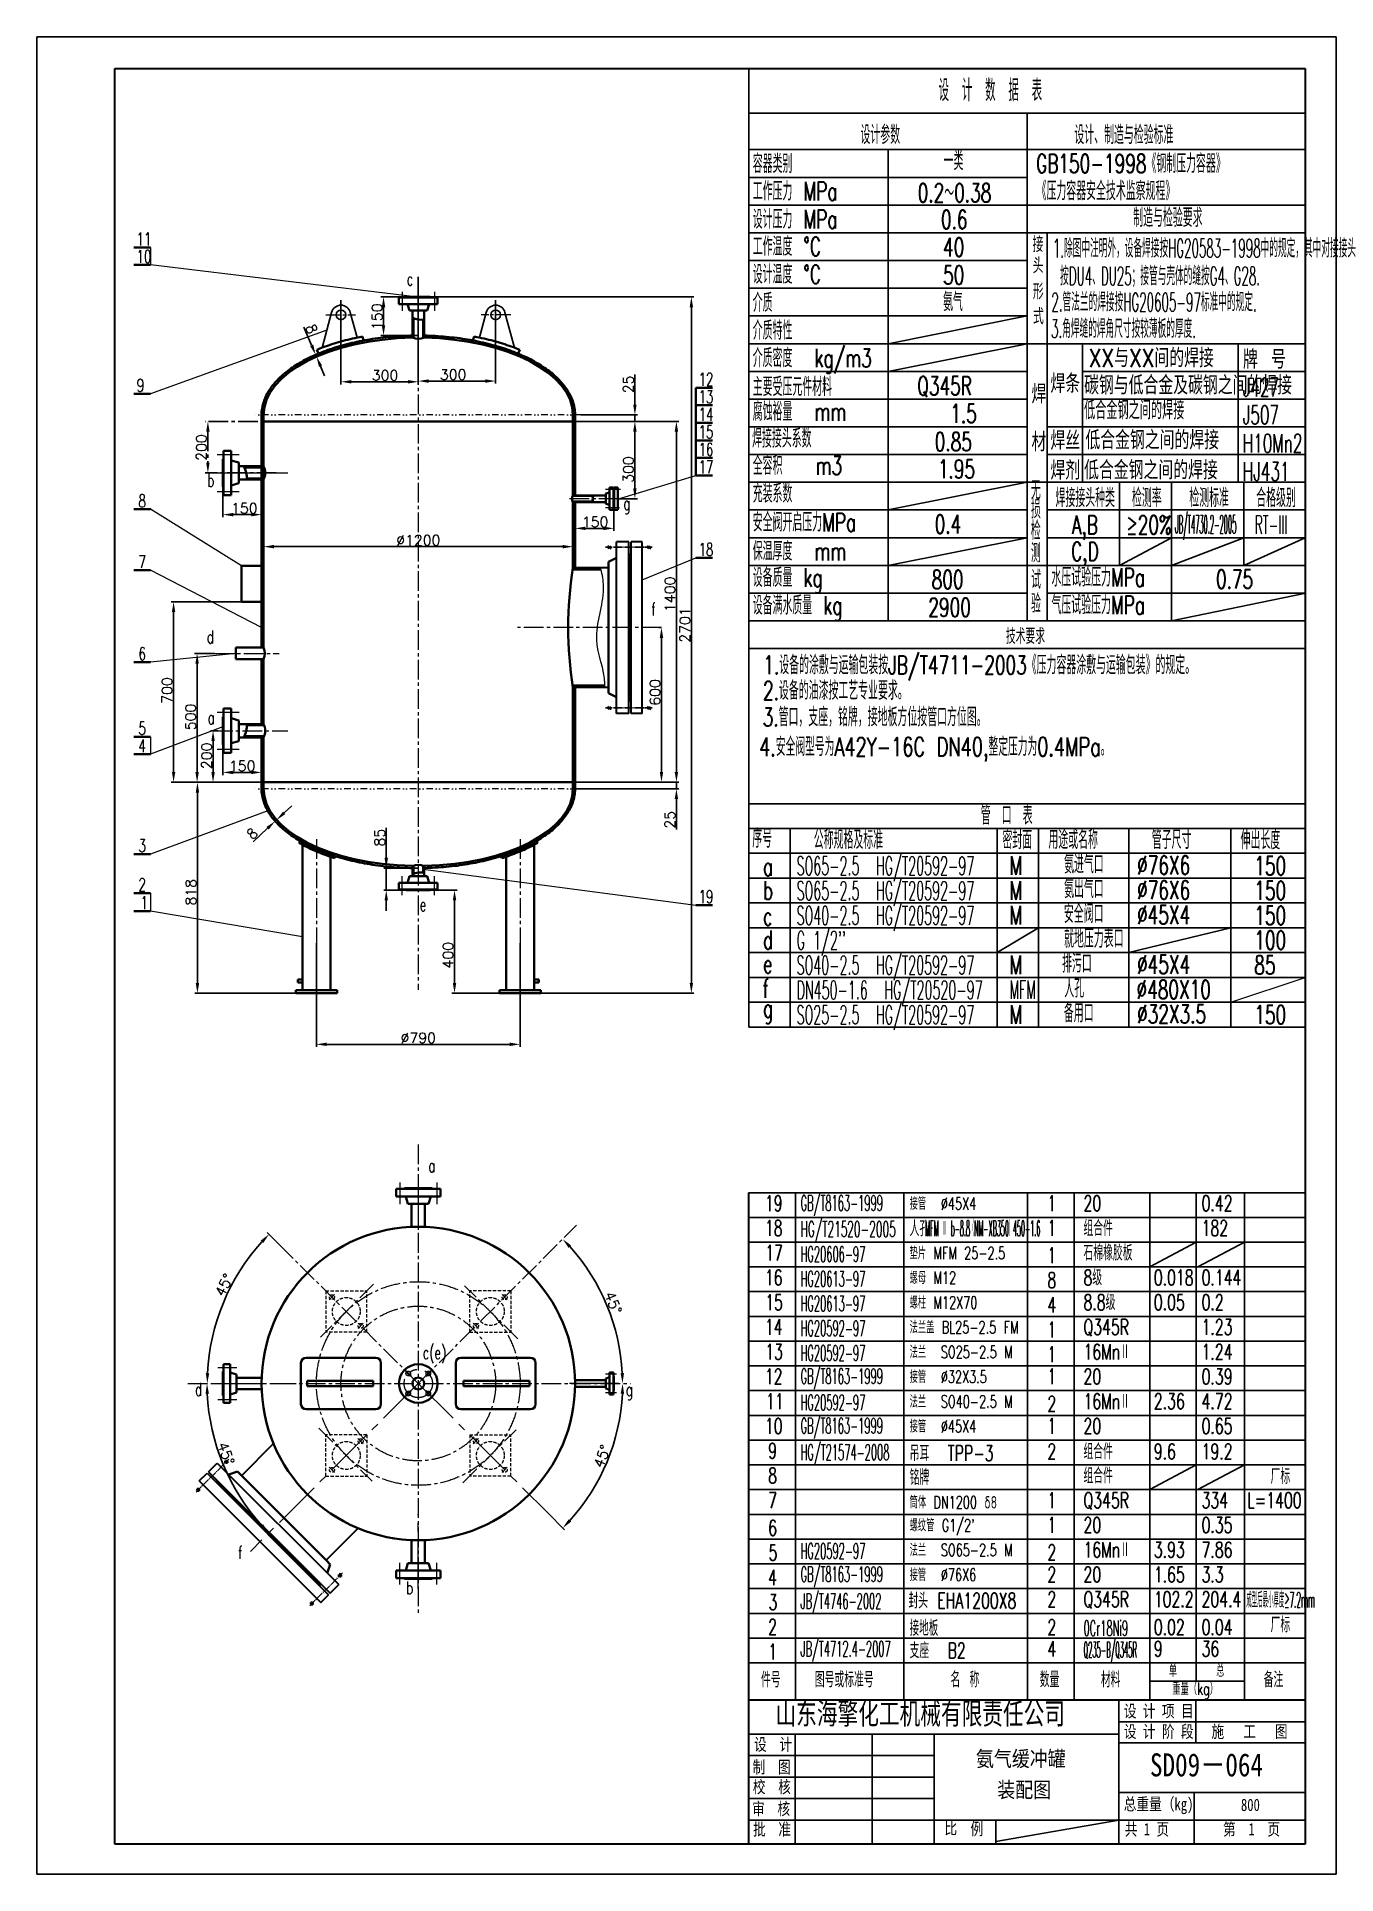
# Model space of a CAD drawing. Header units: millimetres. Extents: x 31396 to 1804389, y -22328 to 1387.
# Drawn here: x 31396 to 36436, y -5741 to 1387 of the extents above.
import ezdxf

# ---------------------------------------------------------------- set-up
doc = ezdxf.new("R2010")
doc.units = ezdxf.units.MM
for name, pattern in [('CENTER2', [28.575, 19.05, -3.175, 3.175, -3.175]), ('DIVIDE', [31.75, 12.7, -6.35, 0, -6.35, 0, -6.35]), ('EB_DASHDOT', [39, 30, -3, 3, -3]), ('HIDDEN2', [4.7625, 3.175, -1.5875])]:
    doc.linetypes.add(name, pattern=pattern)
doc.layers.get('Defpoints').update_dxf_attribs({"lineweight": 18})
for name, color, linetype in [('2', 1, 'Continuous'), ('CONTOUR', 7, 'Continuous'), ('DIM', 6, 'Continuous'), ('TITLE', 12, 'Continuous')]:
    doc.layers.add(name, color=color, linetype=linetype)
for name, color, linetype, lineweight in [('CAXA0', 7, 'Continuous', 35), ('CAXA1', 1, 'EB_DASHDOT', 25), ('CAXA3', 1, 'Continuous', 25), ('CAXA4', 1, 'Continuous', 25), ('短点划线', 1, 'CENTER2', 13), ('细实线', 1, 'Continuous', 13)]:
    doc.layers.add(name, color=color, linetype=linetype, lineweight=lineweight)
doc.styles.add('HZ', font='TXT', dxfattribs={"width": 0.7, "bigfont": 'HZTXT'})
doc.styles.get("Standard").update_dxf_attribs({"font": 'txt', "bigfont": 'gbcbig.shx'})
doc.styles.add('UserTxtStyle19', font='', dxfattribs={"width": 0.8})
doc.styles.add('UserTxtStyle2', font='', dxfattribs={"width": 0.85})
doc.styles.add('UserTxtStyle30', font='', dxfattribs={"width": 0.75579})
doc.styles.add('机械', font='txt', dxfattribs={"width": 0.667, "bigfont": 'gbcbig.shx'})
doc.styles.get('UserTxtStyle19').set_extended_font_data('FangSong_GB2312')
doc.styles.get('UserTxtStyle2').set_extended_font_data('FangSong_GB2312')
doc.styles.get('UserTxtStyle30').set_extended_font_data('FangSong_GB2312')
doc.dimstyles.new('35基本式样', dxfattribs={"dimtxt": 40, "dimasz": 40, "dimexe": 10, "dimexo": 0, "dimgap": 5, "dimtad": 1, "dimdec": 0, "dimdsep": 46, "dimtxsty": 'Standard', "dimcen": 0, "dimclrd": 1, "dimclre": 1, "dimclrt": 1, "dimadec": 0, "dimazin": 0, "dimtfac": 1, "dimtdec": 0, "dimtmove": 0, "dimatfit": 3, "dimfxl": 10, "dimarcsym": 0})

msp = doc.modelspace()

# ---------------------------------------------------------------- texts
at = {"layer": 'CAXA4', "lineweight": 40, "style": 'UserTxtStyle2', "width": 0.85}
msp.add_text('氨气缓冲罐', height=60, dxfattribs=at).set_placement((35038.8, -5322.4))
at = {"layer": 'CAXA4', "linetype": 'Continuous', "lineweight": 25, "attachment_point": 1}
for s, insert, char_height, style in [('{\\W0.467;1.除图中注明外，设备焊接按HG20583-1998中的规定，其中对接接头}', (35337.4, 603), 72, '机械'), ('{\\W0.467; 按DU4、DU25；接管与壳体的缝按G4、G28.}', (35335.3, 495.4), 72, '机械'), ('{\\W0.467;2.管法兰的焊接按HG20605-97标准中的规定.}', (35331.5, 394.1), 72, '机械'), ('{\\W0.467;3.角焊缝的焊角尺寸按较薄板的厚度.}', (35330.1, 291), 72, '机械'), ('无', (35252, -335.1), 72, '机械'), ('损', (35252, -409.6), 72, '机械'), ('焊接接头种类', (35347.5, -365.2), 72, '机械'), ('检测率', (35643.9, -365.2), 72, '机械'), ('检测标准', (35866.4, -365), 72, '机械'), ('合格级别', (36125.9, -365.4), 72, '机械'), ('检', (35251.6, -492.5), 72, '机械'), ('A,B', (35410.6, -469.9), 72, '机械'), ('≥20%', (35621.1, -470.2), 72, '机械'), ('{\\W0.467;RT-III}', (36120.5, -469.5), 72, '机械'), ('测', (35252, -579.3), 72, '机械'), ('C,D', (35407.9, -573.2), 72, '机械'), ('试', (35252.4, -682.4), 72, '机械'), ('水压试验压力MPa', (35331.7, -673.4), 72, '机械'), ('0.75', (35969.8, -681), 72, '机械'), ('验', (35252.4, -774.8), 72, '机械'), ('气压试验压力MPa', (35331.7, -780.9), 72, '机械'), ('{\\fFangSong_GB2312|b0|i0|c134|p34;装配图}', (35121.6, -5382.8), 60, 'UserTxtStyle2')]:
    msp.add_mtext(s, dxfattribs=dict(at, insert=insert, char_height=char_height, style=style))
at = {"layer": 'DIM', "color": 1, "lineweight": 40, "style": '机械'}
for s, height, width, p in [('一类', 72, 0.667, (34913.5, 869.9)), ('0.2～0.38', 72, 0.667, (34813.1, 746.3)), ('0.6', 72, 0.667, (34903.1, 642.4)), ('11', 50, 0.667, (31783.4, 578.1)), ('40', 72, 0.667, (34911.2, 534.9)), ('10', 50, 0.667, (31783.4, 510.1)), ('50', 72, 0.667, (34911.2, 427.4)), ('c', 50, 0.667, (32830.8, 422.1)), ('氨气', 72, 0.667, (34911.2, 323.4)), ('12', 50, 0.667, (33963.2, 33.6)), ('9', 50, 0.667, (31784.3, 10.1)), ('13', 50, 0.667, (33963.2, -34.5)), ('Q345R', 72, 0.667, (34811.1, -2.8)), ('14', 50, 0.667, (33963.2, -102.5)), ('1.5', 72, 0.667, (34939.2, -110.3)), ('15', 50, 0.667, (33963.2, -170.6)), ('16', 50, 0.667, (33963.2, -238.6)), ('0.85', 72, 0.667, (34879.1, -219.4)), ('17', 50, 0.667, (33963.2, -306.7)), ('1.95', 72, 0.667, (34891.1, -325.4)), ('b', 50, 0.667, (32057.9, -358.4)), ('8', 50, 0.667, (31790.8, -438)), ('g', 50, 0.667, (33671, -447.3)), ('0.4', 72, 0.667, (34879.1, -539.2)), ('7', 50, 0.667, (31790.8, -674.5)), ('18', 50, 0.667, (33963.2, -626.6)), ('800', 72, 0.667, (34867.1, -754.3)), ('f', 50, 0.667, (33779.6, -858)), ('2900', 72, 0.667, (34854.3, -861.8)), ('d', 50, 0.667, (32055.9, -965.8)), ('6', 50, 0.667, (31790.8, -1031.3)), ('5', 50, 0.667, (31790.8, -1320.1)), ('a', 50, 0.667, (32059.2, -1279.1)), ('4', 50, 0.667, (31790.8, -1388.1)), ('管 口 表', 72, 0.667, (35057.6, -1668.7)), ('序号', 72, 0.667, (34171.5, -1758.3)), ('公称规格及标准', 72, 0.667, (34409.8, -1763.5)), ('密封面', 72, 0.667, (35141.6, -1764.1)), ('用途或名称', 72, 0.667, (35319.9, -1763.2)), ('管子尺寸', 72, 0.667, (35720.9, -1763.2)), ('伸出长度', 72, 0.667, (36065.2, -1765.1)), ('3', 50, 0.667, (31790.8, -1775.7)), ('氨进气口', 72, 0.667, (35380.7, -1858.3)), ('a', 72, 0.667, (34212.8, -1867.4)), ('M', 72, 0.667, (35168.7, -1863.8)), ('∅76X6', 72, 0.667, (35663.9, -1862)), ('150', 72, 0.667, (36118.4, -1864.5)), ('2', 50, 0.667, (31790.8, -1926.9)), ('19', 50, 0.667, (33963.2, -1973.5)), ('b', 72, 0.667, (34212.8, -1959.6)), ('M', 72, 0.667, (35168.7, -1960.1)), ('氨出气口', 72, 0.667, (35380.7, -1954)), ('∅76X6', 72, 0.667, (35663.9, -1958.3)), ('150', 72, 0.667, (36118.4, -1960.8)), ('1', 50, 0.667, (31798.5, -1996.9)), ('e', 50, 0.667, (32881.5, -2004.5)), ('M', 72, 0.667, (35168.7, -2056.4)), ('安全阀口', 72, 0.667, (35379.8, -2050.9)), ('∅45X4', 72, 0.667, (35663.9, -2054.5)), ('150', 72, 0.667, (36118.4, -2057.1)), ('c', 72, 0.667, (34212.8, -2059.9)), ('d', 72, 0.667, (34212.8, -2152.2)), ('就地压力表口', 72, 0.667, (35380.7, -2147.1)), ('100', 72, 0.667, (36118.4, -2153.4)), ('e', 72, 0.667, (34212.8, -2245.4)), ('M', 72, 0.667, (35168.7, -2249)), (' 排污口', 72, 0.667, (35329.9, -2243.4)), ('∅45X4', 72, 0.667, (35663.9, -2247.1)), ('85', 72, 0.667, (36118.4, -2249.6)), ('MFM', 72, 0.5, (35168.7, -2345.2)), ('人孔', 72, 0.667, (35381.5, -2339.7)), ('∅480X10', 72, 0.667, (35661.7, -2344.8)), ('g', 72, 0.667, (34212.8, -2417.1)), ('M', 72, 0.667, (35168.7, -2441.5)), ('备用口', 72, 0.667, (35379.8, -2436)), ('∅32X3.5', 72, 0.667, (35663.9, -2439.7)), ('150', 72, 0.667, (36118.4, -2442.2)), ('a', 50, 0.667, (32915.3, -3017.3)), ('19', 60, 0.667, (34220.1, -3167.9)), ('GB/T8163-1999', 60, 0.467, (34358.7, -3166.7)), ('1', 60, 0.667, (35316, -3167.9)), ('20', 60, 0.667, (35456, -3167.9)), ('0.42', 60, 0.667, (35914, -3167.9)), ('18', 60, 0.667, (34220.1, -3263.9)), ('1', 60, 0.667, (35316, -3263.9)), ('组合件', 60, 0.667, (35456, -3264.4)), ('182', 60, 0.667, (35914, -3263.9)), ('17', 60, 0.667, (34221.6, -3359.9)), ('HG20606-97', 60, 0.467, (34358.7, -3364.8)), ('垫片 MFM 25-2.5', 48, 0.667, (34781.6, -3354.8)), ('1', 60, 0.667, (35316, -3369.9)), ('石棉橡胶板', 60, 0.667, (35456, -3359.9)), ('16', 60, 0.667, (34220.1, -3455.9)), ('HG20613-97', 60, 0.467, (34358.7, -3460.8)), ('螺母 M12', 48, 0.667, (34781.6, -3450.8)), ('8', 60, 0.667, (35316, -3465.9)), ('8级', 60, 0.667, (35456, -3455.9)), ('0.018', 60, 0.667, (35728.7, -3455.9)), ('0.144', 60, 0.667, (35914, -3455.9)), ('15', 60, 0.667, (34221.6, -3551.9)), ('8.8级', 60, 0.667, (35456, -3551.9)), ('0.05', 60, 0.667, (35728.7, -3551.9)), ('0.2', 60, 0.667, (35914, -3551.9)), ('HG20613-97', 60, 0.467, (34358.7, -3556.8)), ('螺柱 M12X70 ', 48, 0.667, (34781.6, -3546.8)), ('4', 60, 0.667, (35316, -3561.9)), ('14', 60, 0.667, (34220.1, -3647.9)), ('HG20592-97', 60, 0.467, (34358.7, -3652.8)), ('法兰盖 BL25-2.5 FM', 48, 0.667, (34781.6, -3642.8)), ('1', 60, 0.667, (35316, -3657.9)), ('Q345R', 60, 0.667, (35456, -3647.9)), ('1.23', 60, 0.667, (35914, -3647.9)), ('c(e)', 50, 0.667, (32892.7, -3741.8)), ('13', 60, 0.667, (34221.6, -3743.9)), ('HG20592-97', 60, 0.467, (34358.7, -3748.8)), ('法兰  SO25-2.5 M', 48, 0.667, (34781.6, -3738.8)), ('1', 60, 0.667, (35316, -3753.9)), ('16MnⅡ', 60, 0.667, (35456, -3743.9)), ('1.24', 60, 0.667, (35914, -3743.9)), ('GB/T8163-1999', 60, 0.467, (34358.7, -3838.7)), ('d', 50, 0.667, (32009.7, -3884.1)), ('12', 60, 0.667, (34220.1, -3839.9)), ('1', 60, 0.667, (35316, -3839.9)), ('20', 60, 0.667, (35456, -3839.9)), ('0.39', 60, 0.667, (35914, -3839.9)), ('g', 50, 0.667, (33681, -3885)), ('11', 60, 0.667, (34224.4, -3935.9)), ('HG20592-97', 60, 0.467, (34358.7, -3940.8)), ('法兰  SO40-2.5 M', 48, 0.667, (34781.6, -3930.8)), ('2', 60, 0.667, (35316, -3945.9)), ('16MnⅡ', 60, 0.667, (35456, -3935.9)), ('2.36', 60, 0.667, (35728.7, -3935.9)), ('4.72', 60, 0.667, (35914, -3935.9)), ('10', 60, 0.667, (34220.1, -4031.9)), ('GB/T8163-1999', 60, 0.467, (34358.7, -4030.7)), ('1', 60, 0.667, (35316, -4031.9)), ('20', 60, 0.667, (35456, -4031.9)), ('0.65', 60, 0.667, (35914, -4031.9)), ('HG/T21574-2008', 60, 0.467, (34358.7, -4133.7)), ('9', 60, 0.667, (34233.1, -4127.9)), ('吊耳  TPP-3', 60, 0.667, (34781.6, -4137.5)), ('2', 60, 0.667, (35316, -4130.4)), ('组合件', 60, 0.667, (35456, -4130.6)), ('9.6', 60, 0.667, (35728.7, -4130.6)), ('19.2', 60, 0.667, (35914, -4130.6)), ('8', 60, 0.667, (34233.1, -4223.9)), ('铭牌', 60, 0.667, (34781.6, -4230.8)), ('组合件', 60, 0.667, (35456, -4224.4)), ('厂标', 60, 0.667, (36181.8, -4226.8)), ('7', 60, 0.667, (34233.1, -4319.9)), ('1', 60, 0.667, (35316, -4319.9)), ('Q345R', 60, 0.667, (35456, -4319.9)), ('334', 60, 0.667, (35914, -4319.9)), ('L=1400', 60, 0.667, (36091, -4319.9)), ('6', 60, 0.667, (34233.1, -4427.2)), ('1', 60, 0.667, (35316, -4415.9)), ('20', 60, 0.667, (35456, -4415.9)), ('0.35', 60, 0.667, (35914, -4415.9)), ('f', 50, 0.667, (32177.1, -4517.4)), ('5', 60, 0.667, (34234.6, -4523.2)), ('HG20592-97', 60, 0.467, (34358.7, -4516.8)), ('法兰  SO65-2.5 M', 48, 0.667, (34781.6, -4506.8)), ('2', 60, 0.667, (35316, -4521.9)), ('16MnⅡ', 60, 0.667, (35456, -4511.9)), ('3.93', 60, 0.667, (35728.7, -4511.9)), ('7.86', 60, 0.667, (35914, -4511.9)), ('4', 60, 0.667, (34233.1, -4619.2)), ('GB/T8163-1999', 60, 0.467, (34358.7, -4606.7)), ('2', 60, 0.667, (35316, -4607.9)), ('20', 60, 0.667, (35456, -4607.9)), ('1.65', 60, 0.667, (35728.7, -4607.9)), ('3.3', 60, 0.667, (35914, -4607.9)), ('b', 50, 0.667, (32829, -4654.4)), ('3', 60, 0.667, (34234.6, -4715.2)), ('JB/T4746-2002', 60, 0.467, (34358.7, -4711.3)), ('封头 EHA1200X8', 60, 0.667, (34777, -4709.4)), ('2', 60, 0.667, (35316, -4703.9)), ('Q345R', 60, 0.667, (35456, -4703.9)), ('102.2', 60, 0.667, (35728.7, -4703.9)), ('204.4', 60, 0.667, (35914, -4703.9)), ('2', 60, 0.667, (34233.1, -4811.2)), ('2', 60, 0.667, (35316, -4812)), ('0Cr18Ni9', 60, 0.467, (35456, -4816.1)), ('0.02', 60, 0.667, (35728.7, -4812)), ('0.04', 60, 0.667, (35914, -4812)), ('厂标', 60, 0.667, (36181.8, -4802.8)), ('JB/T4712.4-2007', 60, 0.467, (34358.7, -4895.9)), ('支座  B2', 60, 0.667, (34781.6, -4902.8)), ('4', 60, 0.667, (35316, -4895.9)), ('9', 60, 0.667, (35728.7, -4896)), ('36', 60, 0.667, (35914, -4896)), ('1', 60, 0.667, (34233.1, -4907.2)), ('件号', 60, 0.667, (34205.2, -5015.9)), ('图号或标准号', 60, 0.667, (34414, -5015.2)), ('名 称', 60, 0.667, (34940.2, -5015.4)), ('数量', 60, 0.667, (35286.4, -5015.4)), ('材料', 60, 0.667, (35523.4, -5015.7)), ('单', 48, 0.667, (35787, -4975)), ('总', 48, 0.667, (35970.6, -4975)), ('备注', 60, 0.667, (36155, -5015.7)), ('重量（kg）', 48, 0.667, (35800.3, -5045))]:
    msp.add_text(s, height=height, dxfattribs=dict(at, width=width)).set_placement(p)
at = {"layer": 'DIM', "color": 1, "style": 'HZ'}
for s, width, p in [('XX与XX间的焊接', 0.8, (35475.8, 105.2)), ('牌 号', 0.8, (36074.5, 99.7)), ('焊条', 0.8, (35327.8, 6.1)), ('碳钢与低合金及碳钢之间的焊接', 0.8, (35458.3, -0.5)), ('焊', 0.8, (35254.3, -34.8)), ('J427', 0.6, (36073.6, -8)), ('低合金钢之间的焊接', 0.6, (35458.3, -96.9)), ('J507', 0.6, (36073.6, -115.6)), ('材', 0.8, (35254.3, -220.6)), ('焊丝', 0.8, (35327.8, -215)), ('低合金钢之间的焊接', 0.8, (35463.3, -213.4)), ('H10Mn2', 0.6, (36073.6, -225.9)), ('焊剂', 0.8, (35327.8, -330.8)), ('低合金钢之间的焊接', 0.8, (35458.3, -329.9)), ('HJ431', 0.6, (36073.6, -334.9))]:
    msp.add_text(s, height=72, dxfattribs=dict(at, width=width)).set_placement(p)
at = {"layer": 'DIM', "color": 1, "linetype": 'Continuous', "lineweight": 25, "style": '机械'}
for s, height, width, p in [('4.安全阀型号为A42Y-16C DN40,整定压力为0.4MPa。', 72, 0.7, (34198, -1402.7)), ('SO65-2.5  HG/T20592-97', 72, 0.5, (34343.2, -1865)), ('SO65-2.5  HG/T20592-97', 72, 0.5, (34343.2, -1961.3)), ('SO40-2.5  HG/T20592-97', 72, 0.5, (34343.2, -2057.6)), ("G 1/2''", 72, 0.5, (34343.2, -2153.9)), ('SO40-2.5  HG/T20592-97', 72, 0.5, (34343.2, -2250.1)), ('DN450-1.6  HG/T20520-97', 72, 0.5, (34343.2, -2346.4)), ('SO25-2.5  HG/T20592-97', 72, 0.5, (34343.2, -2442.7)), ('HG/T21520-2005', 60, 0.5, (34358.7, -3267.7)), ('接地板', 60, 0.65, (34781.6, -4815.7))]:
    msp.add_text(s, height=height, dxfattribs=dict(at, width=width)).set_placement(p)
at = {"layer": 'DIM', "color": 1, "linetype": 'Continuous', "lineweight": 25, "attachment_point": 1}
for s, insert, char_height, style in [('设 计 数 据 表', (34894, 1221.5), 84, '机械'), ('设计参数', (34590.9, 1043.2), 72, '机械'), ('设计、制造与检验标准', (35420.5, 1042.8), 72, '机械'), ('容器类别', (34173.2, 930.8), 72, '机械'), ('GB150-1998《钢制压力容器》', (35272.1, 931.6), 72, '机械'), ('工作压力 MPa', (34173.2, 824.5), 72, '机械'), ('《压力容器安全技术监察规程》', (35274.1, 825.2), 72, '机械'), ('设计压力 MPa', (34173.2, 715.4), 72, '机械'), ('制造与检验要求', (35648.7, 721.6), 72, '机械'), ('工作温度 {%%D}C', (34173.2, 610), 72, '机械'), ('设计温度 {%%D}C', (34173.2, 501.7), 72, '机械'), ('介质', (34173.2, 391.7), 72, '机械'), ('介质特性', (34173.2, 284.1), 72, '机械'), ('介质密度  kg/m3', (34173.2, 177.2), 72, '机械'), ('主要受压元件材料', (34173.2, 65.5), 72, '机械'), ('腐蚀裕量  mm', (34173.2, -30.5), 72, '机械'), ('焊接接头系数', (34170.8, -134.5), 72, '机械'), ('全容积   m3', (34173.2, -239.9), 72, '机械'), ('充装系数', (34173.2, -348), 72, '机械'), ('安全阀开启压力MPa', (34173.2, -460.1), 72, '机械'), ('保温厚度  mm', (34173.2, -572.1), 72, '机械'), ('设备质量 kg', (34173.2, -674.6), 72, '机械'), ('设备满水质量 kg', (34173.2, -782.1), 72, '机械'), ('技术要求', (35154.8, -907.9), 60, '机械'), ('1.设备的涂敷与运输包装按JB/T4711-2003《压力容器涂敷与运输包装》的规定。', (34214.2, -1013.7), 72, '机械'), ('2.设备的油漆按工艺专业要求。', (34213.1, -1112.9), 72, '机械'), ('3.管口，支座，铭牌，接地板方位按管口方位图。', (34211.7, -1215.4), 72, '机械'), ('{\\fSimSun|b0|i0|c134|p2;山东海擎化工机械有限责任公司}', (34261.4, -5075.1), 84, 'HZ'), ('{\\fFangSong_GB2312|b0|i0|c134|p0;SD09－064}', (35713.8, -5271.5), 89.461, 'UserTxtStyle19')]:
    msp.add_mtext(s, dxfattribs=dict(at, insert=insert, char_height=char_height, style=style))
at = {"layer": 'DIM', "color": 1, "char_height": 60, "attachment_point": 1, "style": 'HZ'}
for s, insert in [('接', (35258.4, 612)), ('头', (35258.9, 529.7)), ('形', (35259.3, 429.2)), ('式', (35260.1, 332.5))]:
    msp.add_mtext(s, dxfattribs=dict(at, insert=insert))
at = {"layer": 'TITLE', "color": 1, "attachment_point": 1, "style": 'UserTxtStyle30'}
for s, insert, char_height in [('\\fFangSong_GB2312;设 计 项 目', (35612.6, -5083.6), 47.712), ('\\fFangSong_GB2312;设 计 阶 段', (35612.6, -5163), 47.712), ('{\\fFangSong_GB2312|b0|i0|c134|p0;施   工   图}', (35952.6, -5163), 47.712), ('\\fFangSong_GB2312;设  计', (34178.2, -5213.1), 47.712), ('\\fFangSong_GB2312;制  图', (34172.8, -5300.8), 47.712), ('\\fFangSong_GB2312;校  核', (34173.5, -5377.8), 47.712), ('\\fFangSong_GB2312;审  核', (34170.8, -5462.6), 47.712), ('\\fFangSong_GB2312;总重量（kg)', (35612.1, -5444.3), 47.712), ('800', (36066.5, -5447.5), 47.71), ('\\fFangSong_GB2312;批  准', (34174.2, -5542.2), 47.712), ('\\fFangSong_GB2312;比', (34916.6, -5537.5), 47.712), ('\\fFangSong_GB2312;例', (35017.9, -5540.5), 47.712), ('\\fFangSong_GB2312;第  1  页', (35997.3, -5542.2), 47.712)]:
    msp.add_mtext(s, dxfattribs=dict(at, insert=insert, char_height=char_height))
at = {"layer": 'TITLE', "color": 1, "linetype": 'Continuous', "lineweight": 25, "insert": (35616, -5542.2), "char_height": 47.712, "attachment_point": 1, "style": 'UserTxtStyle30'}
msp.add_mtext('\\fFangSong_GB2312;共 1 页', dxfattribs=at)
at = {"layer": '细实线', "linetype": 'Continuous', "lineweight": 25, "ltscale": 3, "style": '机械'}
for s, height, width, p in [('JB/T4730.2-2005', 72, 0.25, (35811.7, -540)), ('人孔', 60, 0.667, (34781.6, -3265.7)), (' MFM Ⅲ b-8.8（NM-XB350）450-1.6', 60, 0.25, (34825.3, -3264.8)), ('筒体 DN1200 δ8', 48, 0.667, (34781.6, -4321.7)), ('成型后最小厚度≥7.2mm', 60, 0.35, (36087.7, -4706.3)), ('Q235-B/Q345R', 60, 0.3, (35456, -4899.6))]:
    msp.add_text(s, height=height, dxfattribs=dict(at, width=width)).set_placement(p)
at = {"layer": '细实线', "ltscale": 3, "style": 'HZ', "width": 0.7}
msp.add_text('f', height=72, dxfattribs=at).set_placement((34210.8, -2341))
at = {"layer": '细实线', "lineweight": 40, "style": '机械', "width": 0.667}
for s, p in [('接管  ∅45X4', (34781.6, -3162.8)), ('接管  ∅32X3.5', (34781.6, -3834.8)), ('接管  ∅45X4', (34781.6, -4026.8)), ("螺纹管 G1/2'", (34781.6, -4410.8)), ('接管  ∅76X6', (34781.6, -4602.8))]:
    msp.add_text(s, height=48, dxfattribs=at).set_placement(p)

# ---------------------------------------------------------------- blocks, each defined once
blk = doc.blocks.new('*D19')
at = {"color": 1, "lineweight": -2, "transparency": 16777216}
for p, q in [((32276, -104.6), (33887.1, -104.6)), ((33877.1, -144.6), (33877.1, -1464.6)), ((33476, -1504.6), (33887.1, -1504.6))]:
    blk.add_line(p, q, dxfattribs=at)
at = {"color": 1, "lineweight": 40, "transparency": 16777216}
for points in [[(33870.4, -144.6), (33883.7, -144.6), (33877.1, -104.6)], [(33870.4, -1464.6), (33883.7, -1464.6), (33877.1, -1504.6)]]:
    blk.add_solid(points, dxfattribs=at)
at = {"layer": 'Defpoints', "color": 0, "lineweight": 40, "transparency": 16777216}
for p in [(32276, -104.6), (33476, -1504.6), (33877.1, -1504.6)]:
    blk.add_point(p, dxfattribs=at)
at = {"color": 1, "lineweight": 25, "transparency": 16777216, "insert": (33852.1, -775.3), "char_height": 40, "attachment_point": 5, "rotation": 90}
blk.add_mtext('1400', dxfattribs=at)
blk = doc.blocks.new('*D20')
at = {"color": 1, "linetype": 'CENTER2', "lineweight": -2, "ltscale": 4, "transparency": 16777216}
for p, q in [((32367.7, -104.6), (32049.9, -104.6)), ((32059.9, -144.6), (32059.9, -264.6)), ((32325.4, -304.6), (32049.9, -304.6))]:
    blk.add_line(p, q, dxfattribs=at)
at = {"color": 1, "linetype": 'CENTER2', "lineweight": 40, "ltscale": 4, "transparency": 16777216}
for points in [[(32053.3, -144.6), (32066.6, -144.6), (32059.9, -104.6)], [(32053.3, -264.6), (32066.6, -264.6), (32059.9, -304.6)]]:
    blk.add_solid(points, dxfattribs=at)
at = {"layer": 'Defpoints', "color": 0, "linetype": 'CENTER2', "lineweight": 40, "ltscale": 4, "transparency": 16777216}
for p in [(32367.7, -104.6), (32059.9, -304.6), (32325.4, -304.6)]:
    blk.add_point(p, dxfattribs=at)
at = {"color": 1, "linetype": 'CENTER2', "lineweight": 25, "ltscale": 4, "transparency": 16777216, "insert": (32034.9, -206.2), "char_height": 40, "attachment_point": 5, "rotation": 90}
blk.add_mtext('200', dxfattribs=at)
blk = doc.blocks.new('*D21')
at = {"color": 1, "lineweight": -2, "transparency": 16777216}
for p, q in [((32099.8, -1304.6), (32070, -1304.6)), ((32080, -1344.6), (32080, -1464.6)), ((32276, -1504.6), (32070, -1504.6))]:
    blk.add_line(p, q, dxfattribs=at)
at = {"color": 1, "lineweight": 40, "transparency": 16777216}
for points in [[(32073.4, -1344.6), (32086.7, -1344.6), (32080, -1304.6)], [(32073.4, -1464.6), (32086.7, -1464.6), (32080, -1504.6)]]:
    blk.add_solid(points, dxfattribs=at)
at = {"layer": 'Defpoints', "color": 0, "lineweight": 40, "transparency": 16777216}
for p in [(32099.8, -1304.6), (32080, -1504.6), (32276, -1504.6)]:
    blk.add_point(p, dxfattribs=at)
at = {"color": 1, "lineweight": 25, "transparency": 16777216, "insert": (32055, -1402.1), "char_height": 40, "attachment_point": 5, "rotation": 90}
blk.add_mtext('200', dxfattribs=at)
blk = doc.blocks.new('*D13')
at = {"color": 1, "lineweight": -2, "transparency": 16777216}
for p, q in [((32085, -1004.6), (32008.1, -1004.6)), ((32018.1, -1044.6), (32018.1, -1464.6)), ((32070, -1504.6), (32008.1, -1504.6))]:
    blk.add_line(p, q, dxfattribs=at)
at = {"color": 1, "lineweight": 40, "transparency": 16777216}
for points in [[(32011.4, -1044.6), (32024.8, -1044.6), (32018.1, -1004.6)], [(32011.4, -1464.6), (32024.8, -1464.6), (32018.1, -1504.6)]]:
    blk.add_solid(points, dxfattribs=at)
at = {"layer": 'Defpoints', "color": 0, "lineweight": 40, "transparency": 16777216}
for p in [(32085, -1004.6), (32018.1, -1504.6), (32070, -1504.6)]:
    blk.add_point(p, dxfattribs=at)
at = {"color": 1, "lineweight": 25, "transparency": 16777216, "insert": (31993.1, -1251.2), "char_height": 40, "attachment_point": 5, "rotation": 90}
blk.add_mtext('500', dxfattribs=at)
blk = doc.blocks.new('*D14')
at = {"color": 1, "lineweight": -2, "transparency": 16777216}
for p, q in [((33819.1, -904.6), (33809.1, -904.6)), ((33819.1, -944.6), (33819.1, -1464.6)), ((33484, -1504.6), (33829.1, -1504.6))]:
    blk.add_line(p, q, dxfattribs=at)
at = {"color": 1, "lineweight": 40, "transparency": 16777216}
for points in [[(33812.5, -944.6), (33825.8, -944.6), (33819.1, -904.6)], [(33812.5, -1464.6), (33825.8, -1464.6), (33819.1, -1504.6)]]:
    blk.add_solid(points, dxfattribs=at)
at = {"layer": 'Defpoints', "color": 0, "lineweight": 40, "transparency": 16777216}
for p in [(33819.1, -904.6), (33484, -1504.6), (33819.1, -1504.6)]:
    blk.add_point(p, dxfattribs=at)
at = {"color": 1, "lineweight": 25, "transparency": 16777216, "insert": (33794.1, -1156.1), "char_height": 40, "attachment_point": 5, "rotation": 90}
blk.add_mtext('600', dxfattribs=at)
blk = doc.blocks.new('*D3')
at = {"color": 1, "lineweight": -2, "transparency": 16777216}
for p, q in [((32190, -804.6), (31916.9, -804.6)), ((31926.9, -844.6), (31926.9, -1464.6)), ((32008.1, -1504.6), (31916.9, -1504.6))]:
    blk.add_line(p, q, dxfattribs=at)
at = {"color": 1, "lineweight": 40, "transparency": 16777216}
for points in [[(31920.2, -844.6), (31933.6, -844.6), (31926.9, -804.6)], [(31920.2, -1464.6), (31933.6, -1464.6), (31926.9, -1504.6)]]:
    blk.add_solid(points, dxfattribs=at)
at = {"layer": 'Defpoints', "color": 0, "lineweight": 40, "transparency": 16777216}
for p in [(32190, -804.6), (31926.9, -1504.6), (32008.1, -1504.6)]:
    blk.add_point(p, dxfattribs=at)
at = {"color": 1, "lineweight": 25, "transparency": 16777216, "insert": (31901.9, -1148.6), "char_height": 40, "attachment_point": 5, "rotation": 90}
blk.add_mtext('700', dxfattribs=at)
blk = doc.blocks.new('*D15')
at = {"color": 1, "lineweight": -2, "transparency": 16777216}
for p, q in [((33388.3, -104.6), (33726, -104.6)), ((33716, -144.6), (33716, -364.6)), ((33653, -404.6), (33726, -404.6))]:
    blk.add_line(p, q, dxfattribs=at)
at = {"color": 1, "lineweight": 40, "transparency": 16777216}
for points in [[(33709.4, -144.6), (33722.7, -144.6), (33716, -104.6)], [(33709.4, -364.6), (33722.7, -364.6), (33716, -404.6)]]:
    blk.add_solid(points, dxfattribs=at)
at = {"layer": 'Defpoints', "color": 0, "lineweight": 40, "transparency": 16777216}
for p in [(33388.3, -104.6), (33653, -404.6), (33716, -404.6)]:
    blk.add_point(p, dxfattribs=at)
at = {"color": 1, "lineweight": 25, "transparency": 16777216, "insert": (33691, -291.4), "char_height": 40, "attachment_point": 5, "rotation": 90}
blk.add_mtext('300', dxfattribs=at)
blk = doc.blocks.new('*D4')
at = {"color": 1, "lineweight": -2, "transparency": 16777216}
for p, q in [((33716, -39.6), (33716, 77.1)), ((33505.9, -79.6), (33726, -79.6)), ((33523.7, -104.6), (33726, -104.6)), ((33716, -104.6), (33716, -79.6)), ((33716, -144.6), (33716, -184.6))]:
    blk.add_line(p, q, dxfattribs=at)
at = {"color": 1, "lineweight": 40, "transparency": 16777216}
for points in [[(33709.4, -39.6), (33722.7, -39.6), (33716, -79.6)], [(33709.4, -144.6), (33722.7, -144.6), (33716, -104.6)]]:
    blk.add_solid(points, dxfattribs=at)
at = {"layer": 'Defpoints', "color": 0, "lineweight": 40, "transparency": 16777216}
for p in [(33505.9, -79.6), (33523.7, -104.6), (33716, -79.6)]:
    blk.add_point(p, dxfattribs=at)
at = {"color": 1, "lineweight": 25, "transparency": 16777216, "insert": (33691, 38.7), "char_height": 40, "attachment_point": 5, "rotation": 90}
blk.add_mtext('25', dxfattribs=at)
blk = doc.blocks.new('*D16')
at = {"color": 1, "lineweight": -2, "transparency": 16777216}
for p, q in [((32276, -543.3), (32276, -600.6)), ((33476, -543.3), (33476, -600.6)), ((32316, -590.6), (33436, -590.6))]:
    blk.add_line(p, q, dxfattribs=at)
at = {"color": 1, "lineweight": 40, "transparency": 16777216}
for points in [[(32316, -583.9), (32316, -597.3), (32276, -590.6)], [(33436, -583.9), (33436, -597.3), (33476, -590.6)]]:
    blk.add_solid(points, dxfattribs=at)
at = {"layer": 'Defpoints', "color": 0, "lineweight": 40, "transparency": 16777216}
for p in [(32276, -543.3), (33476, -543.3), (33476, -590.6)]:
    blk.add_point(p, dxfattribs=at)
at = {"color": 1, "lineweight": 25, "transparency": 16777216, "insert": (32876, -565.6), "char_height": 40, "attachment_point": 5}
blk.add_mtext('%%c1200', dxfattribs=at)
blk = doc.blocks.new('*D17')
at = {"color": 1, "lineweight": -2, "transparency": 16777216}
for p, q in [((32356, -1623.2), (32385.4, -1596)), ((32291.4, -1682.9), (32235.1, -1735)), ((32325.5, -1660.9), (32314, -1648.4)), ((32331.4, -1655.5), (32319.8, -1643)), ((32326.6, -1650.3), (32320.7, -1655.8))]:
    blk.add_line(p, q, dxfattribs=at)
at = {"color": 1, "lineweight": 40, "transparency": 16777216}
for points in [[(32351.5, -1618.3), (32360.5, -1628.1), (32326.6, -1650.3)], [(32286.8, -1678), (32295.9, -1687.8), (32320.7, -1655.8)]]:
    blk.add_solid(points, dxfattribs=at)
at = {"layer": 'Defpoints', "color": 0, "lineweight": 40, "transparency": 16777216}
for p in [(32325.5, -1660.9), (32326.6, -1650.3), (32331.4, -1655.5)]:
    blk.add_point(p, dxfattribs=at)
at = {"color": 1, "lineweight": 25, "transparency": 16777216, "insert": (32231.6, -1704.2), "char_height": 40, "attachment_point": 5, "rotation": 42.75564}
blk.add_mtext('8', dxfattribs=at)
blk = doc.blocks.new('*D18')
at = {"color": 1, "lineweight": -2, "transparency": 16777216}
for p, q in [((32462.4, 190.5), (32432.3, 261)), ((32483.7, 156.1), (32468.8, 149.8)), ((32486.8, 148.8), (32472, 142.4)), ((32481.2, 146.3), (32478, 153.7)), ((32496.8, 109.5), (32512.5, 72.7))]:
    blk.add_line(p, q, dxfattribs=at)
at = {"color": 1, "lineweight": 40, "transparency": 16777216}
for points in [[(32468.5, 193.1), (32456.2, 187.9), (32478, 153.7)], [(32503, 112.2), (32490.7, 106.9), (32481.2, 146.3)]]:
    blk.add_solid(points, dxfattribs=at)
at = {"layer": 'Defpoints', "color": 0, "lineweight": 40, "transparency": 16777216}
for p in [(32478, 153.7), (32483.7, 156.1), (32486.8, 148.8)]:
    blk.add_point(p, dxfattribs=at)
at = {"color": 1, "lineweight": 25, "transparency": 16777216, "insert": (32462.5, 254), "char_height": 40, "attachment_point": 5, "rotation": 293.07626}
blk.add_mtext('8', dxfattribs=at)
blk = doc.blocks.new('*D5')
at = {"color": 1, "lineweight": -2, "transparency": 16777216}
for p, q in [((33877.1, -1464.6), (33877.1, -1424.6)), ((33476, -1529.6), (33887.1, -1529.6)), ((33484, -1504.6), (33887.1, -1504.6)), ((33877.1, -1504.6), (33877.1, -1529.6)), ((33877.1, -1569.6), (33877.1, -1688.3))]:
    blk.add_line(p, q, dxfattribs=at)
at = {"color": 1, "lineweight": 40, "transparency": 16777216}
for points in [[(33870.4, -1464.6), (33883.7, -1464.6), (33877.1, -1504.6)], [(33870.4, -1569.6), (33883.7, -1569.6), (33877.1, -1529.6)]]:
    blk.add_solid(points, dxfattribs=at)
at = {"layer": 'Defpoints', "color": 0, "lineweight": 40, "transparency": 16777216}
for p in [(33476, -1529.6), (33484, -1504.6), (33877.1, -1504.6)]:
    blk.add_point(p, dxfattribs=at)
at = {"color": 1, "lineweight": 25, "transparency": 16777216, "insert": (33852.1, -1650), "char_height": 40, "attachment_point": 5, "rotation": 90}
blk.add_mtext('25', dxfattribs=at)
blk = doc.blocks.new('*D7')
at = {"color": 1, "lineweight": -2, "transparency": 16777216}
for p, q in [((32876, 378.4), (32731.2, 378.4)), ((32741.2, 268.4), (32741.2, 338.4)), ((32876, 228.4), (32731.2, 228.4))]:
    blk.add_line(p, q, dxfattribs=at)
at = {"color": 1, "lineweight": 40, "transparency": 16777216}
for points in [[(32734.5, 338.4), (32747.9, 338.4), (32741.2, 378.4)], [(32734.5, 268.4), (32747.9, 268.4), (32741.2, 228.4)]]:
    blk.add_solid(points, dxfattribs=at)
at = {"layer": 'Defpoints', "color": 0, "lineweight": 40, "transparency": 16777216}
for p in [(32741.2, 378.4), (32876, 378.4), (32876, 228.4)]:
    blk.add_point(p, dxfattribs=at)
at = {"color": 1, "lineweight": 25, "transparency": 16777216, "insert": (32716.2, 301.3), "char_height": 40, "attachment_point": 5, "rotation": 90}
blk.add_mtext('150', dxfattribs=at)
blk = doc.blocks.new('*D23')
at = {"color": 1, "lineweight": -2, "transparency": 16777216}
for p, q in [((32876, 456.7), (32876, 39)), ((32576, 365.6), (32576, 39)), ((32616, 49), (32836, 49))]:
    blk.add_line(p, q, dxfattribs=at)
at = {"color": 1, "lineweight": 40, "transparency": 16777216}
for points in [[(32616, 55.7), (32616, 42.3), (32576, 49)], [(32836, 55.7), (32836, 42.3), (32876, 49)]]:
    blk.add_solid(points, dxfattribs=at)
at = {"layer": 'Defpoints', "color": 0, "lineweight": 40, "transparency": 16777216}
for p in [(32876, 456.7), (32576, 365.6), (32876, 49)]:
    blk.add_point(p, dxfattribs=at)
at = {"color": 1, "lineweight": 40, "transparency": 16777216, "insert": (32747.1, 74), "char_height": 40, "attachment_point": 5}
blk.add_mtext('300', dxfattribs=at)
blk = doc.blocks.new('*D24')
at = {"color": 1, "lineweight": -2, "transparency": 16777216}
for p, q in [((33176, 365.6), (33176, 41.7)), ((32876, 141.7), (32876, 41.7)), ((33136, 51.7), (32916, 51.7))]:
    blk.add_line(p, q, dxfattribs=at)
at = {"color": 1, "lineweight": 40, "transparency": 16777216}
for points in [[(32916, 58.4), (32916, 45.1), (32876, 51.7)], [(33136, 58.4), (33136, 45.1), (33176, 51.7)]]:
    blk.add_solid(points, dxfattribs=at)
at = {"layer": 'Defpoints', "color": 0, "lineweight": 40, "transparency": 16777216}
for p in [(33176, 365.6), (32876, 141.7), (32876, 51.7)]:
    blk.add_point(p, dxfattribs=at)
at = {"color": 1, "lineweight": 25, "transparency": 16777216, "insert": (33011.2, 76.7), "char_height": 40, "attachment_point": 5}
blk.add_mtext('300', dxfattribs=at)
blk = doc.blocks.new('*D8')
at = {"color": 1, "lineweight": -2, "transparency": 16777216}
for p, q in [((32751.7, -1797.6), (32751.7, -1680.9)), ((32876, -1837.6), (32741.7, -1837.6)), ((32751.7, -1922.8), (32751.7, -1837.6)), ((32876, -1922.8), (32741.7, -1922.8)), ((32751.7, -1962.8), (32751.7, -2002.8))]:
    blk.add_line(p, q, dxfattribs=at)
at = {"color": 1, "lineweight": 40, "transparency": 16777216}
for points in [[(32745, -1797.6), (32758.3, -1797.6), (32751.7, -1837.6)], [(32745, -1962.8), (32758.3, -1962.8), (32751.7, -1922.8)]]:
    blk.add_solid(points, dxfattribs=at)
at = {"layer": 'Defpoints', "color": 0, "lineweight": 40, "transparency": 16777216}
for p in [(32876, -1837.6), (32751.7, -1922.8), (32876, -1922.8)]:
    blk.add_point(p, dxfattribs=at)
at = {"color": 1, "lineweight": 25, "transparency": 16777216, "insert": (32726.7, -1719.3), "char_height": 40, "attachment_point": 5, "rotation": 90}
blk.add_mtext('85', dxfattribs=at)
blk = doc.blocks.new('*D25')
at = {"color": 1, "lineweight": -2, "transparency": 16777216}
for p, q in [((32118, -1357.9), (32118, -1476.4)), ((32268, -1390.9), (32268, -1476.4)), ((32158, -1466.4), (32228, -1466.4))]:
    blk.add_line(p, q, dxfattribs=at)
at = {"color": 1, "lineweight": 40, "transparency": 16777216}
for points in [[(32158, -1459.8), (32158, -1473.1), (32118, -1466.4)], [(32228, -1459.8), (32228, -1473.1), (32268, -1466.4)]]:
    blk.add_solid(points, dxfattribs=at)
at = {"layer": 'Defpoints', "color": 0, "lineweight": 40, "transparency": 16777216}
for p in [(32118, -1357.9), (32268, -1390.9), (32268, -1466.4)]:
    blk.add_point(p, dxfattribs=at)
at = {"color": 1, "lineweight": 25, "transparency": 16777216, "insert": (32193, -1441.4), "char_height": 40, "attachment_point": 5}
blk.add_mtext('150', dxfattribs=at)
blk = doc.blocks.new('*D6')
at = {"color": 1, "lineweight": -2, "transparency": 16777216}
for p, q in [((32118, -357.9), (32118, -476.4)), ((32268, -390.9), (32268, -476.4)), ((32158, -466.4), (32228, -466.4))]:
    blk.add_line(p, q, dxfattribs=at)
at = {"color": 1, "lineweight": 40, "transparency": 16777216}
for points in [[(32158, -459.8), (32158, -473.1), (32118, -466.4)], [(32228, -459.8), (32228, -473.1), (32268, -466.4)]]:
    blk.add_solid(points, dxfattribs=at)
at = {"layer": 'Defpoints', "color": 0, "lineweight": 40, "transparency": 16777216}
for p in [(32118, -357.9), (32268, -390.9), (32268, -466.4)]:
    blk.add_point(p, dxfattribs=at)
at = {"color": 1, "lineweight": 25, "transparency": 16777216, "insert": (32201.2, -441.4), "char_height": 40, "attachment_point": 5}
blk.add_mtext('150', dxfattribs=at)
blk = doc.blocks.new('*D22')
at = {"color": 1, "lineweight": -2, "transparency": 16777216}
for p, q in [((33484, -483.5), (33484, -529.6)), ((33634, -431.3), (33634, -529.6)), ((33524, -519.6), (33594, -519.6))]:
    blk.add_line(p, q, dxfattribs=at)
at = {"color": 1, "lineweight": 40, "transparency": 16777216}
for points in [[(33524, -513), (33524, -526.3), (33484, -519.6)], [(33594, -513), (33594, -526.3), (33634, -519.6)]]:
    blk.add_solid(points, dxfattribs=at)
at = {"layer": 'Defpoints', "color": 0, "lineweight": 40, "transparency": 16777216}
for p in [(33484, -483.5), (33634, -431.3), (33634, -519.6)]:
    blk.add_point(p, dxfattribs=at)
at = {"color": 1, "lineweight": 25, "transparency": 16777216, "insert": (33561.8, -494.6), "char_height": 40, "attachment_point": 5}
blk.add_mtext('150', dxfattribs=at)
blk = doc.blocks.new('*D9')
at = {"color": 1, "lineweight": -2, "transparency": 16777216}
blk.add_arc((32876, -3836.9), 792.1, 2.89351, 42.10649, dxfattribs=at)
at = {"color": 1, "lineweight": 40, "transparency": 16777216}
for points in [[(33458.8, -3310.3), (33468.5, -3301.1), (33436.1, -3276.7)], [(33673.8, -3796.7), (33660.5, -3797), (33668.1, -3836.9)]]:
    blk.add_solid(points, dxfattribs=at)
at = {"layer": 'Defpoints', "color": 0, "lineweight": 40, "transparency": 16777216}
for p in [(33439.2, -3273.7), (33641.1, -3631.8), (31982.8, -3836.9), (32876, -3836.9), (33699.1, -3836.9)]:
    blk.add_point(p, dxfattribs=at)
at = {"color": 1, "lineweight": 25, "transparency": 16777216, "insert": (33631.9, -3523.7), "char_height": 40, "attachment_point": 5, "rotation": 292.5}
blk.add_mtext('45°', dxfattribs=at)
blk = doc.blocks.new('*D10')
at = {"color": 1, "lineweight": -2, "transparency": 16777216}
blk.add_line((33376.5, -4337.4), (33443.5, -4404.3), dxfattribs=at)
blk.add_arc((32876, -3836.9), 792.5, 317.89211, 357.10789, dxfattribs=at)
at = {"color": 1, "lineweight": 40, "transparency": 16777216}
for points in [[(33660.8, -3876.7), (33674.2, -3877), (33668.5, -3836.9)], [(33468.8, -4372.9), (33459.1, -4363.7), (33436.4, -4397.3)]]:
    blk.add_solid(points, dxfattribs=at)
at = {"layer": 'Defpoints', "color": 0, "lineweight": 40, "transparency": 16777216}
for p in [(31982.8, -3836.9), (32876, -3836.9), (33699.1, -3836.9), (33562.3, -4233.1), (33376.5, -4337.4)]:
    blk.add_point(p, dxfattribs=at)
at = {"color": 1, "lineweight": 25, "transparency": 16777216, "insert": (33588.4, -4119.5), "char_height": 40, "attachment_point": 5, "rotation": 68.36396}
blk.add_mtext('45°', dxfattribs=at)
blk = doc.blocks.new('*D11')
at = {"color": 1, "lineweight": -2, "transparency": 16777216}
blk.add_line((32375.4, -3336.3), (32290.2, -3251.1), dxfattribs=at)
blk.add_arc((32876, -3836.9), 818.4, 137.80054, 177.19946, dxfattribs=at)
at = {"color": 1, "lineweight": 40, "transparency": 16777216}
for points in [[(32264.8, -3282.5), (32274.5, -3291.7), (32297.3, -3258.1)], [(32065.2, -3797), (32051.9, -3796.7), (32057.5, -3836.9)]]:
    blk.add_solid(points, dxfattribs=at)
at = {"layer": 'Defpoints', "color": 0, "lineweight": 40, "transparency": 16777216}
for p in [(32375.4, -3336.3), (32085.4, -3625), (31982.8, -3836.9), (32876, -3836.9), (33699.1, -3836.9)]:
    blk.add_point(p, dxfattribs=at)
at = {"color": 1, "lineweight": 25, "transparency": 16777216, "insert": (32122.8, -3454.8), "char_height": 40, "attachment_point": 5, "rotation": 63.10617}
blk.add_mtext('45°', dxfattribs=at)
blk = doc.blocks.new('*D12')
at = {"color": 1, "lineweight": -2, "transparency": 16777216}
blk.add_arc((32876, -3836.9), 819.5, 182.79688, 222.20312, dxfattribs=at)
at = {"color": 1, "lineweight": 40, "transparency": 16777216}
for points in [[(32050.8, -3877), (32064.1, -3876.7), (32056.5, -3836.9)], [(32273.7, -4382.8), (32264.1, -4392), (32296.5, -4416.3)]]:
    blk.add_solid(points, dxfattribs=at)
at = {"layer": 'Defpoints', "color": 0, "lineweight": 40, "transparency": 16777216}
for p in [(31982.8, -3836.9), (32876, -3836.9), (33699.1, -3836.9), (32166.3, -4246.6), (32224.7, -4488.1)]:
    blk.add_point(p, dxfattribs=at)
at = {"color": 1, "lineweight": 25, "transparency": 16777216, "insert": (32130.3, -4108), "char_height": 40, "attachment_point": 5, "rotation": 289.98016}
blk.add_mtext('45°', dxfattribs=at)
blk = doc.blocks.new('*D26')
at = {"color": 1, "lineweight": -2, "transparency": 16777216}
for p, q in [((32481, -2128.7), (32481, -2531.2)), ((33271, -2128.7), (33271, -2531.2)), ((32521, -2521.2), (33231, -2521.2))]:
    blk.add_line(p, q, dxfattribs=at)
at = {"color": 1, "lineweight": 40, "transparency": 16777216}
for points in [[(32521, -2514.5), (32521, -2527.8), (32481, -2521.2)], [(33231, -2514.5), (33231, -2527.8), (33271, -2521.2)]]:
    blk.add_solid(points, dxfattribs=at)
at = {"layer": 'Defpoints', "color": 0, "lineweight": 40, "transparency": 16777216}
for p in [(32481, -2128.7), (33271, -2128.7), (33271, -2521.2)]:
    blk.add_point(p, dxfattribs=at)
at = {"color": 1, "lineweight": 25, "transparency": 16777216, "insert": (32876, -2496.2), "char_height": 40, "attachment_point": 5}
blk.add_mtext('%%c790', dxfattribs=at)
blk = doc.blocks.new('*D27')
at = {"color": 1, "lineweight": -2, "transparency": 16777216}
for p, q in [((32876, 378.4), (33945.1, 378.4)), ((33935.1, 338.4), (33935.1, -2282.8)), ((33311, -2322.8), (33945.1, -2322.8))]:
    blk.add_line(p, q, dxfattribs=at)
at = {"color": 1, "lineweight": 40, "transparency": 16777216}
for points in [[(33928.5, 338.4), (33941.8, 338.4), (33935.1, 378.4)], [(33928.5, -2282.8), (33941.8, -2282.8), (33935.1, -2322.8)]]:
    blk.add_solid(points, dxfattribs=at)
at = {"layer": 'Defpoints', "color": 0, "lineweight": 40, "transparency": 16777216}
for p in [(32876, 378.4), (33311, -2322.8), (33935.1, -2322.8)]:
    blk.add_point(p, dxfattribs=at)
at = {"color": 1, "lineweight": 40, "transparency": 16777216, "insert": (33910.1, -894.5), "char_height": 40, "attachment_point": 5, "rotation": 90}
blk.add_mtext('2701', dxfattribs=at)
blk = doc.blocks.new('*D28')
at = {"color": 1, "lineweight": -2, "transparency": 16777216}
for p, q in [((32018.1, -1504.6), (32029.4, -1504.6)), ((32019.4, -1544.6), (32019.4, -2282.8)), ((32521, -2322.8), (32009.4, -2322.8))]:
    blk.add_line(p, q, dxfattribs=at)
at = {"color": 1, "lineweight": 40, "transparency": 16777216}
for points in [[(32012.7, -1544.6), (32026.1, -1544.6), (32019.4, -1504.6)], [(32012.7, -2282.8), (32026.1, -2282.8), (32019.4, -2322.8)]]:
    blk.add_solid(points, dxfattribs=at)
at = {"layer": 'Defpoints', "color": 0, "lineweight": 40, "transparency": 16777216}
for p in [(32018.1, -1504.6), (32019.4, -2322.8), (32521, -2322.8)]:
    blk.add_point(p, dxfattribs=at)
at = {"color": 1, "lineweight": 40, "transparency": 16777216, "insert": (31994.4, -1931), "char_height": 40, "attachment_point": 5, "rotation": 90}
blk.add_mtext('818', dxfattribs=at)
blk = doc.blocks.new('*D29')
at = {"color": 1, "lineweight": -2, "transparency": 16777216}
for p, q in [((32876, -1922.8), (33026.5, -1922.8)), ((33016.5, -1962.8), (33016.5, -2282.8)), ((33271, -2322.8), (33006.5, -2322.8))]:
    blk.add_line(p, q, dxfattribs=at)
at = {"color": 1, "lineweight": 40, "transparency": 16777216}
for points in [[(33009.9, -1962.8), (33023.2, -1962.8), (33016.5, -1922.8)], [(33009.9, -2282.8), (33023.2, -2282.8), (33016.5, -2322.8)]]:
    blk.add_solid(points, dxfattribs=at)
at = {"layer": 'Defpoints', "color": 0, "lineweight": 40, "transparency": 16777216}
for p in [(32876, -1922.8), (33016.5, -2322.8), (33271, -2322.8)]:
    blk.add_point(p, dxfattribs=at)
at = {"color": 1, "lineweight": 40, "transparency": 16777216, "insert": (32991.5, -2175.3), "char_height": 40, "attachment_point": 5, "rotation": 90}
blk.add_mtext('400', dxfattribs=at)

# ---------------------------------------------------------------- dimensions: what is measured, and where the dimension line sits
at = {"lineweight": 40}
dim = msp.add_linear_dim(base=(32876, 49), p1=(32576, 365.6), p2=(32876, 456.7), dimstyle='35基本式样', dxfattribs=at)
dim.commit()
dim.dimension.update_dxf_attribs({"geometry": '*D23', "text_midpoint": (32747.1, 49), "dimtype": 160})
at = {"color": 1, "lineweight": 25}
for base, p1, p2, angle, picture, middle, dimtype in [((32741.2, 378.4), (32876, 228.4), (32876, 378.4), 90, '*D7', (32741.2, 301.3), 160), ((32478, 153.7), (32486.8, 148.8), (32483.7, 156.1), 113.07626, '*D18', (32439.5, 244.2), 161), ((33716, -79.6), (33523.7, -104.6), (33505.9, -79.6), 90, '*D4', (33716, 38.7), 160), ((33877.1, -1504.6), (32276, -104.6), (33476, -1504.6), 90, '*D19', (33877.1, -775.3), 160), ((33716, -404.6), (33388.3, -104.6), (33653, -404.6), 90, '*D15', (33716, -291.4), 160), ((31926.9, -1504.6), (32190, -804.6), (32008.1, -1504.6), 90, '*D3', (31926.9, -1148.6), 160), ((33819.1, -1504.6), (33819.1, -904.6), (33484, -1504.6), 90, '*D14', (33819.1, -1156.1), 160), ((32018.1, -1504.6), (32085, -1004.6), (32070, -1504.6), 90, '*D13', (32018.1, -1251.2), 160), ((32080, -1504.6), (32099.8, -1304.6), (32276, -1504.6), 90, '*D21', (32080, -1402.1), 160), ((33877.1, -1504.6), (33476, -1529.6), (33484, -1504.6), 90, '*D5', (33877.1, -1650), 160), ((32326.6, -1650.3), (32325.5, -1660.9), (32331.4, -1655.5), 42.75564, '*D17', (32248.5, -1722.5), 161), ((32751.7, -1922.8), (32876, -1837.6), (32876, -1922.8), 90, '*D8', (32751.7, -1719.3), 160)]:
    dim = msp.add_linear_dim(base=base, p1=p1, p2=p2, angle=angle, dimstyle='35基本式样', dxfattribs=at)
    dim.commit()
    dim.dimension.update_dxf_attribs({"geometry": picture, "text_midpoint": middle, "dimtype": dimtype})
at = {"lineweight": 40}
for base, p1, p2, picture, middle in [((33935.1, -2322.8), (32876, 378.4), (33311, -2322.8), '*D27', (33935.1, -894.5)), ((32019.4, -2322.8), (32018.1, -1504.6), (32521, -2322.8), '*D28', (32019.4, -1931)), ((33016.5, -2322.8), (32876, -1922.8), (33271, -2322.8), '*D29', (33016.5, -2175.3))]:
    dim = msp.add_linear_dim(base=base, p1=p1, p2=p2, angle=90, dimstyle='35基本式样', dxfattribs=at)
    dim.commit()
    dim.dimension.update_dxf_attribs({"geometry": picture, "text_midpoint": middle, "dimtype": 160})
at = {"color": 1, "lineweight": 25}
for base, p1, p2, picture, middle in [((32876, 51.7), (33176, 365.6), (32876, 141.7), '*D24', (33011.2, 51.7)), ((32268, -466.4), (32118, -357.9), (32268, -390.9), '*D6', (32201.2, -466.4)), ((33634, -519.6), (33484, -483.5), (33634, -431.3), '*D22', (33561.8, -519.6)), ((32268, -1466.4), (32118, -1357.9), (32268, -1390.9), '*D25', (32193, -1466.4))]:
    dim = msp.add_linear_dim(base=base, p1=p1, p2=p2, dimstyle='35基本式样', dxfattribs=at)
    dim.commit()
    dim.dimension.update_dxf_attribs({"geometry": picture, "text_midpoint": middle, "dimtype": 160})
at = {"color": 1, "linetype": 'CENTER2', "lineweight": 25, "ltscale": 4}
dim = msp.add_linear_dim(base=(32059.9, -304.6), p1=(32367.7, -104.6), p2=(32325.4, -304.6), angle=90, dimstyle='35基本式样', dxfattribs=at)
dim.commit()
dim.dimension.update_dxf_attribs({"geometry": '*D20', "text_midpoint": (32059.9, -206.2), "dimtype": 160})
at = {"color": 1, "lineweight": 25}
for base, p1, p2, text, picture, middle in [((33476, -590.6), (32276, -543.3), (33476, -543.3), '%%c1200', '*D16', (32876, -590.6)), ((33271, -2521.2), (32481, -2128.7), (33271, -2128.7), '%%c790', '*D26', (32876, -2521.2))]:
    dim = msp.add_linear_dim(base=base, p1=p1, p2=p2, text=text, dimstyle='35基本式样', dxfattribs=at)
    dim.commit()
    dim.dimension.update_dxf_attribs({"geometry": picture, "text_midpoint": middle, "dimtype": 160})
for base, line1, line2, picture, middle in [((32085.4, -3625), ((32876, -3836.9), (32375.4, -3336.3)), ((31982.8, -3836.9), (33699.1, -3836.9)), '*D11', (32146.1, -3466.7)), ((33562.3, -4233.1), ((31982.8, -3836.9), (33699.1, -3836.9)), ((32876, -3836.9), (33376.5, -4337.4)), '*D10', (33612.7, -4129.1)), ((32166.3, -4246.6), ((32876, -3836.9), (32224.7, -4488.1)), ((31982.8, -3836.9), (33699.1, -3836.9)), '*D12', (32105.8, -4116.9))]:
    dim = msp.add_angular_dim_2l(base=base, line1=line1, line2=line2, dimstyle='35基本式样', dxfattribs=at)
    dim.commit()
    dim.dimension.update_dxf_attribs({"geometry": picture, "text_midpoint": middle, "dimtype": 162})
dim = msp.add_angular_dim_2l(base=(33641.1, -3631.8), line1=((31982.8, -3836.9), (33699.1, -3836.9)), line2=((32876, -3836.9), (33439.2, -3273.7)), dimstyle='35基本式样', dxfattribs=at)
dim.commit()
dim.dimension.update_dxf_attribs({"geometry": '*D9', "text_midpoint": (33631.9, -3523.7)})

# ---------------------------------------------------------------- linework, layer by layer
at = {"lineweight": 40}
for p, q in [((31837.4, 570.5), (31772.6, 570.5)), ((31837.4, 502.5), (31772.6, 502.5)), ((32850.8, 376.4), (32800.9, 376.4)), ((32800.9, 376.4), (32800.9, 350.2)), ((32850.8, 378.4), (32829.6, 378.4)), ((32829.6, 378.4), (32829.6, 376.4)), ((32876, 378.4), (32850.8, 378.4)), ((32876, 376.4), (32850.8, 376.4)), ((32876, 376.4), (32876, 378.4)), ((32876, 376.4), (32876, 378.4)), ((32876, 376.4), (32876, 378.4)), ((32876, 376.4), (32876, 378.4)), ((32876, 378.4), (32901.2, 378.4)), ((32876, 376.4), (32901.2, 376.4)), ((32901.2, 378.4), (32922.4, 378.4)), ((32901.2, 376.4), (32951.1, 376.4)), ((32922.4, 378.4), (32922.4, 376.4)), ((32951.1, 376.4), (32951.1, 350.2)), ((32800.9, 350.2), (32912.3, 350.2)), ((32841.3, 325), (32833.7, 350.2)), ((32841.3, 325), (32876, 325)), ((32853.5, 220.2), (32853.5, 325)), ((32857.5, 218.7), (32857.5, 295.2)), ((32910.7, 325), (32876, 325)), ((32894.5, 218.7), (32894.5, 289.6)), ((32898.5, 220.2), (32898.5, 325)), ((32910.7, 325), (32918.3, 350.2)), ((32951.1, 350.2), (32912.3, 350.2)), ((32659.8, 224.7), (32663.9, 209.2)), ((33092.2, 224.7), (33088, 209.2)), ((32482.5, 173), (32488.7, 158.2)), ((33269.5, 173), (33263.3, 158.2)), ((31837.4, 2.5), (31772.6, 2.5)), ((34017.1, 26), (33952.3, 26)), ((33952.3, 26), (33952.3, -42.1)), ((34017.1, -42.1), (33952.3, -42.1)), ((33952.3, -42.1), (33952.3, -110.1)), ((32268, -79.6), (32268, -104.6)), ((32268, -104.6), (32268, -982.1)), ((32276, -79.6), (32276, -104.6)), ((32276, -104.6), (32276, -982.1)), ((33476, -104.6), (32276, -104.6)), ((33476, -104.6), (33476, -79.6)), ((33476, -391.7), (33476, -104.6)), ((33484, -104.6), (33484, -79.6)), ((33484, -391.7), (33484, -104.6)), ((34017.1, -110.1), (33952.3, -110.1)), ((33952.3, -110.1), (33952.3, -178.2)), ((34017.1, -178.2), (33952.3, -178.2)), ((33952.3, -178.2), (33952.3, -246.2)), ((32118, -275.6), (32118, -251.3)), ((32118, -251.3), (32120.3, -251.3)), ((32118, -304.6), (32118, -275.6)), ((32120.3, -275.6), (32120.3, -218.3)), ((32120.3, -218.3), (32150.4, -218.3)), ((32120.3, -304.6), (32120.3, -275.6)), ((32150.4, -218.3), (32150.4, -346.3)), ((32179.4, -264.7), (32150.4, -256)), ((32179.4, -264.7), (32179.4, -304.6)), ((32276, -278.7), (32179.4, -278.7)), ((32278, -283.3), (32201.5, -283.3)), ((34017.1, -246.2), (33952.3, -246.2)), ((33952.3, -246.2), (33952.3, -314.3)), ((32120.3, -304.6), (32118, -304.6)), ((32120.3, -304.6), (32118, -304.6)), ((32120.3, -304.6), (32118, -304.6)), ((32120.3, -304.6), (32118, -304.6)), ((32118, -304.6), (32118, -333.6)), ((32118, -333.6), (32118, -357.9)), ((32120.3, -304.6), (32120.3, -333.6)), ((32120.3, -333.6), (32120.3, -390.9)), ((32179.4, -344.5), (32150.4, -353.2)), ((32150.4, -390.9), (32150.4, -346.3)), ((32179.4, -344.5), (32179.4, -304.6)), ((32276, -330.5), (32179.4, -330.5)), ((32278, -325.9), (32211.2, -325.9)), ((34017.1, -314.3), (33952.3, -314.3)), ((32118, -357.9), (32120.3, -357.9)), ((32120.3, -390.9), (32150.4, -390.9)), ((33474.8, -394), (33554, -394)), ((33474.8, -415.2), (33554, -415.2)), ((33476, -391.7), (33603.3, -391.7)), ((33476, -672.5), (33476, -417.5)), ((33476, -417.5), (33603.3, -417.5)), ((33484, -672.5), (33484, -417.5)), ((33603.3, -384.6), (33617.8, -380.3)), ((33603.3, -384.6), (33603.3, -404.6)), ((33603.3, -424.6), (33603.3, -404.6)), ((33603.3, -424.6), (33617.8, -428.9)), ((33632.8, -361.4), (33617.8, -361.4)), ((33617.8, -361.4), (33617.8, -425.5)), ((33617.8, -447.8), (33617.8, -425.5)), ((33632.8, -390.1), (33632.8, -361.4)), ((33634, -377.9), (33632.8, -377.9)), ((33632.8, -404.6), (33632.8, -390.1)), ((33632.8, -404.6), (33634, -404.6)), ((33632.8, -404.6), (33634, -404.6)), ((33632.8, -404.6), (33634, -404.6)), ((33632.8, -404.6), (33632.8, -419.1)), ((33632.8, -404.6), (33634, -404.6)), ((33632.8, -419.1), (33632.8, -447.8)), ((33634, -390.1), (33634, -377.9)), ((33634, -390.1), (33634, -377.9)), ((33634, -377.9), (33635.1, -377.9)), ((33634, -404.6), (33634, -390.1)), ((33634, -404.6), (33634, -390.1)), ((33634, -404.6), (33634, -419.1)), ((33635.1, -404.6), (33634, -404.6)), ((33635.1, -404.6), (33634, -404.6)), ((33635.1, -404.6), (33634, -404.6)), ((33635.1, -404.6), (33634, -404.6)), ((33634, -404.6), (33634, -419.1)), ((33634, -419.1), (33634, -431.3)), ((33634, -419.1), (33634, -431.3)), ((33635.1, -390.1), (33635.1, -361.4)), ((33635.1, -361.4), (33650.2, -361.4)), ((33635.1, -404.6), (33635.1, -390.1)), ((33635.1, -404.6), (33635.1, -419.1)), ((33635.1, -419.1), (33635.1, -447.8)), ((33650.2, -361.4), (33650.2, -425.5)), ((33650.2, -447.8), (33650.2, -425.5)), ((31837.4, -445.5), (31772.6, -445.5)), ((33632.8, -447.8), (33617.8, -447.8)), ((33634, -431.3), (33632.8, -431.3)), ((33634, -431.3), (33635.1, -431.3)), ((33635.1, -447.8), (33650.2, -447.8)), ((33645.3, -634.2), (33614, -650.1)), ((33697.2, -1188.6), (33697.2, -620.6)), ((34017.1, -634.2), (33952.3, -634.2)), ((31837.4, -682.1), (31772.6, -682.1)), ((32190, -804.6), (32190, -664.6)), ((32190, -664.6), (32268, -664.6)), ((33614, -650.1), (33614, -672.5)), ((33614, -1159.1), (33614, -672.5)), ((32268, -804.6), (32190, -804.6)), ((32168, -982.1), (32168, -1027.1)), ((32276.2, -982.1), (32168, -982.1)), ((32276.2, -982.1), (32171.4, -982.1)), ((31837.4, -1038.9), (31772.6, -1038.9)), ((32276.2, -1027.1), (32168, -1027.1)), ((32276.2, -1027.1), (32171.4, -1027.1)), ((32268, -1027.1), (32268, -1278.7)), ((32276, -1027.1), (32276, -1278.7)), ((33476, -1504.6), (33476, -1136.6)), ((33484, -1504.6), (33484, -1136.6)), ((33645.3, -1175), (33614, -1159.1)), ((32118, -1275.6), (32118, -1251.3)), ((32118, -1251.3), (32120.3, -1251.3)), ((32118, -1304.6), (32118, -1275.6)), ((32120.3, -1275.6), (32120.3, -1218.3)), ((32120.3, -1218.3), (32150.4, -1218.3)), ((32120.3, -1304.6), (32120.3, -1275.6)), ((32150.4, -1218.3), (32150.4, -1262.9)), ((32179.4, -1264.7), (32150.4, -1256)), ((32150.4, -1390.9), (32150.4, -1262.9)), ((32179.4, -1264.7), (32179.4, -1304.6)), ((32276, -1278.7), (32179.4, -1278.7)), ((31837.4, -1327.7), (31772.6, -1327.7)), ((32120.3, -1304.6), (32118, -1304.6)), ((32120.3, -1304.6), (32118, -1304.6)), ((32118, -1304.6), (32118, -1333.6)), ((32120.3, -1304.6), (32118, -1304.6)), ((32120.3, -1304.6), (32118, -1304.6)), ((32118, -1333.6), (32118, -1357.9)), ((32120.3, -1304.6), (32120.3, -1333.6)), ((32120.3, -1333.6), (32120.3, -1390.9)), ((32179.4, -1344.5), (32150.4, -1353.2)), ((32179.4, -1344.5), (32179.4, -1304.6)), ((32276, -1330.5), (32179.4, -1330.5)), ((32278, -1325.9), (32201.5, -1325.9)), ((32278, -1283.3), (32211.2, -1283.3)), ((32268, -1330.5), (32268, -1504.6)), ((32276, -1330.5), (32276, -1504.6)), ((31837.4, -1395.7), (31772.6, -1395.7)), ((32118, -1357.9), (32120.3, -1357.9)), ((32120.3, -1390.9), (32150.4, -1390.9)), ((32268, -1529.6), (32268, -1504.6)), ((32276, -1504.6), (33476, -1504.6)), ((33476, -1504.6), (32276, -1504.6)), ((32276, -1529.6), (32276, -1504.6)), ((33476, -1504.6), (33476, -1529.6)), ((33484, -1504.6), (33484, -1529.6)), ((32413.6, -1739.4), (32416.7, -1731.9)), ((32427, -1746.9), (32427, -2310.8)), ((33325, -1746.9), (33325, -2310.8)), ((33338.3, -1739.4), (33335.3, -1731.9)), ((31837.4, -1783.3), (31772.6, -1783.3)), ((32535, -1793.3), (32535, -2310.8)), ((32551.4, -1798.7), (32554.5, -1791.3)), ((32853.5, -1829.4), (32853.5, -1869.4)), ((32857.5, -1827.9), (32857.5, -1860.2)), ((32894.5, -1827.9), (32894.5, -1854.6)), ((32898.5, -1829.4), (32898.5, -1869.4)), ((33200.5, -1798.7), (33197.5, -1791.3)), ((33217, -1793.3), (33217, -2310.8)), ((32800.9, -1920.8), (32800.9, -1894.6)), ((32800.9, -1894.6), (32912.3, -1894.6)), ((32850.8, -1920.8), (32800.9, -1920.8)), ((32829.6, -1922.8), (32829.6, -1920.8)), ((32850.8, -1922.8), (32829.6, -1922.8)), ((32841.3, -1869.4), (32833.7, -1894.6)), ((32841.3, -1869.4), (32876, -1869.4)), ((32876, -1920.8), (32850.8, -1920.8)), ((32876, -1922.8), (32850.8, -1922.8)), ((32910.7, -1869.4), (32876, -1869.4)), ((32876, -1920.8), (32876, -1922.8)), ((32876, -1920.8), (32876, -1922.8)), ((32876, -1920.8), (32876, -1922.8)), ((32876, -1920.8), (32901.2, -1920.8)), ((32876, -1920.8), (32876, -1922.8)), ((32876, -1922.8), (32901.2, -1922.8)), ((32901.2, -1920.8), (32951.1, -1920.8)), ((32901.2, -1922.8), (32922.4, -1922.8)), ((32910.7, -1869.4), (32918.3, -1894.6)), ((32951.1, -1894.6), (32912.3, -1894.6)), ((32922.4, -1922.8), (32922.4, -1920.8)), ((32951.1, -1920.8), (32951.1, -1894.6)), ((31837.4, -1934.5), (31772.6, -1934.5)), ((34017.1, -1981), (33952.3, -1981)), ((31837.4, -2004), (31772.6, -2004)), ((32427, -2270.2), (32408.5, -2270.2)), ((32408.5, -2270.2), (32408.5, -2281.5)), ((33325, -2270.2), (33343.5, -2270.2)), ((33343.5, -2270.2), (33343.5, -2281.5)), ((32401, -2310.8), (32401, -2322.8)), ((32481, -2310.8), (32401, -2310.8)), ((32481, -2322.8), (32401, -2322.8)), ((32408.5, -2281.5), (32427, -2281.5)), ((32481, -2310.8), (32561, -2310.8)), ((32481, -2322.8), (32561, -2322.8)), ((32561, -2310.8), (32561, -2322.8)), ((33191, -2310.8), (33191, -2322.8)), ((33271, -2310.8), (33191, -2310.8)), ((33271, -2322.8), (33191, -2322.8)), ((33271, -2310.8), (33351, -2310.8)), ((33271, -2322.8), (33351, -2322.8)), ((33343.5, -2281.5), (33325, -2281.5)), ((33351, -2310.8), (33351, -2322.8)), ((32847, -3081.2), (32789.6, -3081.2)), ((32789.6, -3081.2), (32789.6, -3111.3)), ((32789.6, -3111.3), (32834.3, -3111.3)), ((32847, -3078.9), (32822.7, -3078.9)), ((32822.7, -3078.9), (32822.7, -3081.2)), ((32836, -3140.3), (32827.3, -3111.3)), ((32962.3, -3111.3), (32834.3, -3111.3)), ((32876, -3078.9), (32847, -3078.9)), ((32876, -3081.2), (32847, -3081.2)), ((32876, -3081.2), (32876, -3078.9)), ((32876, -3081.2), (32876, -3078.9)), ((32876, -3078.9), (32905, -3078.9)), ((32876, -3081.2), (32876, -3078.9)), ((32876, -3081.2), (32876, -3078.9)), ((32876, -3081.2), (32905, -3081.2)), ((32905, -3078.9), (32929.3, -3078.9)), ((32905, -3081.2), (32962.3, -3081.2)), ((32915.9, -3140.3), (32924.6, -3111.3)), ((32929.3, -3078.9), (32929.3, -3081.2)), ((32962.3, -3081.2), (32962.3, -3111.3)), ((32836, -3140.3), (32876, -3140.3)), ((32850.1, -3229.4), (32850.1, -3140.3)), ((32915.9, -3140.3), (32876, -3140.3)), ((32901.9, -3229.4), (32901.9, -3140.3)), ((32516.8, -3477.7), (32516.8, -3477.7)), ((32516.8, -3477.7), (32516.8, -3477.7)), ((33235.2, -3477.7), (33235.2, -3477.7)), ((33235.2, -3477.7), (33235.2, -3477.7)), ((32676.6, -3637.5), (32676.6, -3637.5)), ((32676.6, -3637.5), (32676.6, -3637.5)), ((32676.6, -3637.5), (32676.6, -3637.5)), ((32676.6, -3637.5), (32676.6, -3637.5)), ((33075.4, -3637.5), (33075.4, -3637.5)), ((33075.4, -3637.5), (33075.4, -3637.5)), ((33075.4, -3637.5), (33075.4, -3637.5)), ((33075.4, -3637.5), (33075.4, -3637.5)), ((32120, -3811.7), (32120, -3761.8)), ((32120, -3761.8), (32146.2, -3761.8)), ((32146.2, -3761.8), (32146.2, -3800.6)), ((32421, -3916.9), (32421, -3756.9)), ((32711, -3736.9), (32441, -3736.9)), ((32731, -3916.9), (32731, -3756.9)), ((33021, -3916.9), (33021, -3756.9)), ((33041, -3736.9), (33311, -3736.9)), ((33331, -3916.9), (33331, -3756.9)), ((32118, -3811.7), (32118, -3790.5)), ((32118, -3790.5), (32120, -3790.5)), ((32118, -3836.9), (32118, -3811.7)), ((32120, -3836.9), (32118, -3836.9)), ((32120, -3836.9), (32118, -3836.9)), ((32118, -3836.9), (32118, -3862.1)), ((32120, -3836.9), (32118, -3836.9)), ((32120, -3836.9), (32118, -3836.9)), ((32120, -3836.9), (32120, -3811.7)), ((32120, -3836.9), (32120, -3862.1)), ((32171.4, -3802.1), (32146.2, -3794.6)), ((32146.2, -3911.9), (32146.2, -3800.6)), ((32171.4, -3802.1), (32171.4, -3836.9)), ((32268.4, -3814.4), (32171.4, -3814.4)), ((32171.4, -3871.6), (32171.4, -3836.9)), ((32445.1, -3826.9), (32701.2, -3826.9)), ((32445.1, -3826.9), (32445.1, -3846.9)), ((32445.1, -3846.9), (32701.2, -3846.9)), ((32701.2, -3826.9), (32701.2, -3846.9)), ((32847, -3807.9), (32827.5, -3788.4)), ((32904.9, -3807.9), (32924.5, -3788.4)), ((33306.9, -3826.9), (33050.8, -3826.9)), ((33050.8, -3826.9), (33050.8, -3846.9)), ((33306.9, -3846.9), (33050.8, -3846.9)), ((33306.9, -3826.9), (33306.9, -3846.9)), ((33483.8, -3823.9), (33603.3, -3823.9)), ((33603.3, -3816.9), (33617.8, -3812.5)), ((33603.3, -3816.9), (33603.3, -3836.9)), ((33603.3, -3856.8), (33603.3, -3836.9)), ((33632.8, -3793.7), (33617.8, -3793.7)), ((33617.8, -3793.7), (33617.8, -3857.7)), ((33632.8, -3822.4), (33632.8, -3793.7)), ((33634, -3810.2), (33632.8, -3810.2)), ((33632.8, -3836.9), (33632.8, -3822.4)), ((33632.8, -3836.9), (33634, -3836.9)), ((33632.8, -3836.9), (33634, -3836.9)), ((33632.8, -3836.9), (33634, -3836.9)), ((33632.8, -3836.9), (33632.8, -3851.4)), ((33632.8, -3836.9), (33634, -3836.9)), ((33634, -3822.4), (33634, -3810.2)), ((33634, -3836.9), (33634, -3822.4)), ((33634, -3836.9), (33634, -3851.4)), ((32118, -3862.1), (32118, -3883.2)), ((32118, -3883.2), (32120, -3883.2)), ((32120, -3862.1), (32120, -3911.9)), ((32120, -3911.9), (32146.2, -3911.9)), ((32171.4, -3871.6), (32146.2, -3879.2)), ((32268.4, -3859.4), (32171.4, -3859.4)), ((32847, -3865.8), (32827.5, -3885.3)), ((32904.9, -3865.8), (32924.5, -3885.3)), ((33483.8, -3849.8), (33603.3, -3849.8)), ((33603.3, -3856.8), (33617.8, -3861.2)), ((33617.8, -3880), (33617.8, -3857.7)), ((33632.8, -3880), (33617.8, -3880)), ((33632.8, -3851.4), (33632.8, -3880)), ((33634, -3863.5), (33632.8, -3863.5)), ((33634, -3851.4), (33634, -3863.5)), ((32441, -3936.9), (32711, -3936.9)), ((33311, -3936.9), (33041, -3936.9)), ((32676.6, -4036.3), (32676.6, -4036.3)), ((32676.6, -4036.3), (32676.6, -4036.3)), ((32676.6, -4036.3), (32676.6, -4036.3)), ((32676.6, -4036.3), (32676.6, -4036.3)), ((33075.4, -4036.3), (33075.4, -4036.3)), ((33075.4, -4036.3), (33075.4, -4036.3)), ((33075.4, -4036.3), (33075.4, -4036.3)), ((33075.4, -4036.3), (33075.4, -4036.3)), ((32140.8, -4189.7), (32174.2, -4178.7)), ((32174.2, -4178.7), (32518.2, -4522.8)), ((32516.8, -4196.1), (32516.8, -4196.1)), ((32516.8, -4196.1), (32516.8, -4196.1)), ((33235.2, -4196.1), (33235.2, -4196.1)), ((33235.2, -4196.1), (33235.2, -4196.1)), ((32094.5, -4216.7), (32496.1, -4618.3)), ((32850.1, -4444.3), (32850.1, -4533.4)), ((32901.9, -4444.3), (32901.9, -4533.4)), ((32534.1, -4538.7), (32518.2, -4522.8)), ((32523.2, -4572.1), (32534.1, -4538.7)), ((32836, -4533.4), (32827.3, -4562.4)), ((32836, -4533.4), (32876, -4533.4)), ((32915.9, -4533.4), (32876, -4533.4)), ((32915.9, -4533.4), (32924.6, -4562.4)), ((32789.6, -4562.4), (32834.3, -4562.4)), ((32789.6, -4592.5), (32789.6, -4562.4)), ((32847, -4592.5), (32789.6, -4592.5)), ((32822.7, -4594.9), (32822.7, -4592.5)), ((32847, -4594.9), (32822.7, -4594.9)), ((32962.3, -4562.4), (32834.3, -4562.4)), ((32876, -4592.5), (32847, -4592.5)), ((32876, -4594.9), (32847, -4594.9)), ((32876, -4592.5), (32876, -4594.9)), ((32876, -4592.5), (32905, -4592.5)), ((32876, -4592.5), (32876, -4594.9)), ((32876, -4592.5), (32876, -4594.9)), ((32876, -4592.5), (32876, -4594.9)), ((32876, -4594.9), (32905, -4594.9)), ((32905, -4592.5), (32962.3, -4592.5)), ((32905, -4594.9), (32929.3, -4594.9)), ((32929.3, -4594.9), (32929.3, -4592.5)), ((32962.3, -4592.5), (32962.3, -4562.4))]:
    msp.add_line(p, q, dxfattribs=at)
at = {"color": 1, "lineweight": 18}
for p, q in [((31837.4, 570.5), (31837.4, 502.5)), ((32863.4, 378.4), (31837.4, 502.5)), ((32521.4, 249.7), (31837.4, 2.5)), ((33653, -404.6), (33952.3, -314.3)), ((32190, -664.6), (31837.4, -445.5)), ((33743.9, -719), (33952.3, -634.2)), ((32268, -903.8), (31837.4, -682.1)), ((32168, -1004.6), (31837.4, -1038.9)), ((32118, -1290.1), (31837.4, -1395.7)), ((31837.4, -1327.7), (31837.4, -1395.7)), ((32292.1, -1616), (31837.4, -1783.3)), ((32894.5, -1841.2), (33952.3, -1981)), ((31837.4, -1934.5), (31837.4, -2004)), ((32427, -2104.5), (31837.4, -2004))]:
    msp.add_line(p, q, dxfattribs=at)
at = {"color": 1, "linetype": 'CENTER2', "lineweight": 20, "ltscale": 4}
for p, q in [((32876, 456.7), (32876, -2309.9)), ((32576, 365.6), (32576, 150.7)), ((33176, 365.6), (33176, 150.7)), ((32080, -304.6), (32369.5, -304.6)), ((33653, -404.6), (33455.2, -404.6)), ((33819.1, -904.6), (33258.1, -904.6)), ((32085, -1004.6), (32336.7, -1004.6)), ((32080, -1304.6), (32369.5, -1304.6)), ((32481, -1725.1), (32481, -2360.9)), ((33271, -1725.1), (33271, -2360.9)), ((32876, -2910.1), (32876, -4738.7)), ((32876, -3836.9), (33489.7, -3223.1)), ((32876, -3836.9), (32375.4, -3336.3)), ((32702.9, -3451.3), (32496.8, -3657.4)), ((33261.5, -3663.8), (33055.5, -3457.7)), ((31982.8, -3836.9), (33699.1, -3836.9)), ((32490.5, -4010), (32696.5, -4216)), ((33049.1, -4222.4), (33255.1, -4016.3))]:
    msp.add_line(p, q, dxfattribs=at)
at = {"color": 1, "linetype": 'CENTER2', "lineweight": 20, "ltscale": 10}
for p, q in [((32576, 171.1), (32576, 357.3)), ((32813.5, 397.6), (32813.5, 323.7)), ((32938.5, 397.6), (32938.5, 323.7)), ((33176, 171.1), (33176, 357.3)), ((32096, -232.7), (32180.9, -232.7)), ((32096, -376.5), (32180.9, -376.5)), ((33660.7, -368.7), (33602.5, -368.7)), ((33655.9, -440.5), (33602.5, -440.5)), ((32096, -1232.7), (32180.9, -1232.7)), ((32096, -1376.5), (32180.9, -1376.5)), ((32813.5, -1942), (32813.5, -1868.2)), ((32938.5, -1942), (32938.5, -1868.2)), ((32804.1, -3056.8), (32804.1, -3141.8)), ((32876, -3040.9), (32876, -3330.4)), ((32947.9, -3056.8), (32947.9, -3141.8)), ((32530.8, -3512.1), (32551.3, -3491.5)), ((33200.8, -3491.7), (33221.3, -3512.2)), ((32642.2, -3623.5), (32662.7, -3602.9)), ((33089.4, -3603.1), (33109.9, -3623.6)), ((32098.8, -3774.4), (32172.7, -3774.4)), ((32085, -3836.9), (32336.7, -3836.9)), ((32876, -3836.9), (32224.7, -4488.1)), ((32876, -3836.9), (33376.5, -4337.4)), ((33653, -3836.9), (33455.2, -3836.9)), ((33645, -3800.9), (33602.5, -3800.9)), ((32098.8, -3899.4), (32172.7, -3899.4)), ((33645, -3872.8), (33602.5, -3872.8)), ((32662.6, -4070.7), (32642, -4050.1)), ((33109.8, -4050.3), (33089.3, -4070.8)), ((32551.2, -4182.1), (32530.6, -4161.5)), ((33221.2, -4161.7), (33200.7, -4182.2)), ((32876, -4632.8), (32876, -4343.3)), ((32804.1, -4616.9), (32804.1, -4532)), ((32947.9, -4616.9), (32947.9, -4532))]:
    msp.add_line(p, q, dxfattribs=at)
at = {"ltscale": 3}
for p, q in [((32503, 181.2), (32539.8, 318.3)), ((32638.4, 220.4), (32612.2, 318.3)), ((33113.5, 220.4), (33139.8, 318.3)), ((33249, 181.2), (33212.2, 318.3))]:
    msp.add_line(p, q, dxfattribs=at)
at = {"color": 1, "linetype": 'DIVIDE', "lineweight": 20, "ltscale": 2}
for p, q in [((33505.9, -79.6), (32236.2, -79.6)), ((33505.9, -1529.6), (32236.2, -1529.6))]:
    msp.add_line(p, q, dxfattribs=at)
at = {"color": 1, "linetype": 'HIDDEN2', "lineweight": 20, "ltscale": 4}
for p, q in [((32516.8, -3477.7), (32676.6, -3477.7)), ((32516.8, -3477.7), (32516.8, -3637.5)), ((32676.6, -3637.5), (32676.6, -3477.7)), ((33075.4, -3637.5), (33075.4, -3477.7)), ((33235.2, -3477.7), (33075.4, -3477.7)), ((33235.2, -3477.7), (33235.2, -3637.5)), ((32676.6, -3637.5), (32516.8, -3637.5)), ((33075.4, -3637.5), (33235.2, -3637.5)), ((32676.6, -4036.3), (32516.8, -4036.3)), ((32516.8, -4196.1), (32516.8, -4036.3)), ((32676.6, -4036.3), (32676.6, -4196.1)), ((33075.4, -4036.3), (33075.4, -4196.1)), ((33075.4, -4036.3), (33235.2, -4036.3)), ((33235.2, -4196.1), (33235.2, -4036.3)), ((32516.8, -4196.1), (32676.6, -4196.1)), ((33235.2, -4196.1), (33075.4, -4196.1))]:
    msp.add_line(p, q, dxfattribs=at)
at = {"ltscale": 3}
for centre in [(32576, 308.6), (33176, 308.6)]:
    msp.add_circle(centre, 18.8, dxfattribs=at)
at = {"lineweight": 40}
for radius in [608, 75, 23]:
    msp.add_circle((32876, -3836.9), radius, dxfattribs=at)
at = {"color": 1, "linetype": 'CENTER2', "lineweight": 20, "ltscale": 4}
for radius in [395, 300]:
    msp.add_circle((32876, -3836.9), radius, dxfattribs=at)
at = {"color": 1, "linetype": 'HIDDEN2', "lineweight": 20, "ltscale": 4}
for centre, radius in [((32541, -3501.9), 9.59), ((33211, -3501.9), 9.59), ((32596.7, -3557.6), 54), ((33155.3, -3557.6), 54), ((32652.4, -3613.3), 9.59), ((33099.6, -3613.3), 9.59), ((32596.7, -4116.2), 54), ((32652.4, -4060.5), 9.59), ((33099.6, -4060.5), 9.59), ((33155.3, -4116.2), 54), ((32541, -4171.9), 9.59), ((33211, -4171.9), 9.59)]:
    msp.add_circle(centre, radius, dxfattribs=at)
at = {"color": 1, "linetype": 'CENTER2', "lineweight": 20, "ltscale": 10}
for centre, radius in [((32876, -3836.9), 55), ((32837.1, -3798), 9), ((32914.9, -3798), 9), ((32837.1, -3875.8), 9), ((32914.9, -3875.8), 9)]:
    msp.add_circle(centre, radius, dxfattribs=at)
at = {"ltscale": 3}
for centre in [(32576, 308.6), (33176, 308.6)]:
    msp.add_arc(centre, 37.5, 15, 165, dxfattribs=at)
at = {"lineweight": 40}
for centre, radius, start, end in [((32887.2, 366.3), 77.1, 244.02803, 278.39387), ((32876, 275), 59.2, 247.67822, 292.32178), ((32110.8, -326.4), 100.3, 357.65471, 28.3556), ((32222.1, -304.6), 59.8, 334.35945, 25.64055), ((33498.3, -404.6), 25.8, 149.86056, 210.13944), ((33581.9, -404.6), 29.9, 154.35945, 205.64055), ((34899.7, -904.6), 1442.5, 170.74276, 189.25724), ((32221.4, -1004.6), 59.2, 337.67822, 22.32178), ((32110.8, -1282.8), 100.3, 331.6444, 2.34529), ((32222.1, -1304.6), 59.8, 334.35945, 25.64055), ((32876, -1884.2), 59.2, 67.67822, 112.32178), ((32887.2, -1931.3), 77.1, 81.60613, 115.97197), ((32441, -3756.9), 20, 90, 180), ((32711, -3756.9), 20, 0, 90), ((33041, -3756.9), 20, 90, 180), ((33311, -3756.9), 20, 0, 90), ((32441, -3916.9), 20, 180, 270), ((32711, -3916.9), 20, 270, 0), ((33041, -3916.9), 20, 180, 270), ((33311, -3916.9), 20, 270, 0)]:
    msp.add_arc(centre, radius, start, end, dxfattribs=at)
for start_param, end_param in [(4.749898, 6.283185), (3.141593, 4.67488)]:
    msp.add_ellipse((32876, -79.6), major_axis=(-600, 0), ratio=0.5, start_param=start_param, end_param=end_param, dxfattribs=at)
at = {"lineweight": 40, "extrusion": (0, 0, -1)}
for start_param, end_param in [(4.749898, 6.283185), (3.141593, 4.67488)]:
    msp.add_ellipse((32876, -1529.6), major_axis=(-600, 0), ratio=0.5, start_param=start_param, end_param=end_param, dxfattribs=at)
at = {"lineweight": 40}
for points, knots in [([(32853.5, 228.2), (32840.2, 227.9), (32826.8, 227.5), (32785.2, 225.3), (32757, 222.8), (32701.5, 215.9), (32674.3, 211.4), (32621.3, 200.6), (32595.6, 194.3), (32546.1, 179.8), (32522.4, 171.7), (32477.5, 153.9), (32456.2, 144.1), (32416.7, 123.2), (32398.3, 112.1), (32364.9, 88.5), (32349.8, 76), (32323.3, 50.1), (32311.8, 36.6), (32292.6, 8.9), (32285, -5.4), (32275, -31.4), (32271.8, -42.9), (32268.7, -62.8), (32268, -71.2), (32268, -79.6)], [4.749649, 4.749649, 4.749649, 4.749649, 4.815879, 4.815879, 4.957779, 4.957779, 5.099679, 5.099679, 5.241578, 5.241578, 5.383478, 5.383478, 5.525378, 5.525378, 5.667278, 5.667278, 5.809178, 5.809178, 5.951078, 5.951078, 6.092977, 6.092977, 6.203546, 6.203546, 6.283185, 6.283185, 6.283185, 6.283185]), ([(32482.5, 173), (32490.6, 176.3), (32498.8, 179.6), (32529, 190.9), (32551.9, 198.4), (32599.3, 211.7), (32623.8, 217.6), (32652.6, 223.3), (32656.2, 224), (32659.8, 224.7)], [4.0173618, 4.0173618, 4.0173618, 4.0173618, 4.0680511, 4.0680511, 4.2004623, 4.2004623, 4.3328736, 4.3328736, 4.3516984, 4.3516984, 4.3516984, 4.3516984]), ([(33484, -79.6), (33484, -70.6), (33483.2, -61.7), (33480.2, -43.8), (33477.9, -35), (33471.9, -17.4), (33468.1, -8.7), (33456.2, 14.2), (33446.7, 28.1), (33424.1, 55.1), (33410.9, 68.1), (33381.1, 93), (33364.5, 104.9), (33328.2, 127.3), (33308.5, 137.8), (33266.3, 157.4), (33243.9, 166.4), (33196.8, 182.7), (33172.1, 190), (33120.9, 202.8), (33094.4, 208.3), (33040.2, 217.4), (33012.4, 220.9), (32956.2, 226.1), (32927.7, 227.6), (32898.9, 228.2), (32898.7, 228.2), (32898.5, 228.2)], [3.141593, 3.141593, 3.141593, 3.141593, 3.226689, 3.226689, 3.311784, 3.311784, 3.39688, 3.39688, 3.53878, 3.53878, 3.68068, 3.68068, 3.82258, 3.82258, 3.96448, 3.96448, 4.10638, 4.10638, 4.248279, 4.248279, 4.390179, 4.390179, 4.532079, 4.532079, 4.673979, 4.673979, 4.675129, 4.675129, 4.675129, 4.675129]), ([(33269.5, 173), (33261.4, 176.3), (33253.2, 179.6), (33223, 190.9), (33200.1, 198.4), (33152.7, 211.7), (33128.1, 217.6), (33099.4, 223.3), (33095.8, 224), (33092.2, 224.7)], [4.0173618, 4.0173618, 4.0173618, 4.0173618, 4.0680511, 4.0680511, 4.2004623, 4.2004623, 4.3328736, 4.3328736, 4.3516984, 4.3516984, 4.3516984, 4.3516984]), ([(32853.5, -1837.4), (32840.2, -1837.1), (32826.8, -1836.7), (32785.2, -1834.5), (32757, -1832), (32701.5, -1825.1), (32674.3, -1820.6), (32621.3, -1809.8), (32595.6, -1803.5), (32546.1, -1789), (32522.4, -1780.9), (32477.5, -1763), (32456.2, -1753.3), (32416.7, -1732.4), (32398.3, -1721.2), (32364.9, -1697.6), (32349.8, -1685.2), (32323.3, -1659.3), (32311.8, -1645.8), (32292.6, -1618.1), (32285, -1603.8), (32275, -1577.8), (32271.8, -1566.3), (32268.7, -1546.4), (32268, -1538), (32268, -1529.6)], [4.749649, 4.749649, 4.749649, 4.749649, 4.815879, 4.815879, 4.957779, 4.957779, 5.099679, 5.099679, 5.241578, 5.241578, 5.383478, 5.383478, 5.525378, 5.525378, 5.667278, 5.667278, 5.809178, 5.809178, 5.951078, 5.951078, 6.092977, 6.092977, 6.203546, 6.203546, 6.283185, 6.283185, 6.283185, 6.283185]), ([(33484, -1529.6), (33484, -1538.6), (33483.2, -1547.5), (33480.2, -1565.4), (33477.9, -1574.2), (33471.9, -1591.8), (33468.1, -1600.5), (33456.2, -1623.3), (33446.7, -1637.3), (33424.1, -1664.3), (33410.9, -1677.3), (33381.1, -1702.2), (33364.5, -1714.1), (33328.2, -1736.5), (33308.5, -1747), (33266.3, -1766.6), (33243.9, -1775.6), (33196.8, -1791.9), (33172.1, -1799.2), (33120.9, -1812), (33094.4, -1817.5), (33040.2, -1826.6), (33012.4, -1830.1), (32956.2, -1835.3), (32927.7, -1836.8), (32898.9, -1837.4), (32898.7, -1837.4), (32898.5, -1837.4)], [3.141593, 3.141593, 3.141593, 3.141593, 3.226689, 3.226689, 3.311784, 3.311784, 3.39688, 3.39688, 3.53878, 3.53878, 3.68068, 3.68068, 3.82258, 3.82258, 3.96448, 3.96448, 4.10638, 4.10638, 4.248279, 4.248279, 4.390179, 4.390179, 4.532079, 4.532079, 4.673979, 4.673979, 4.675129, 4.675129, 4.675129, 4.675129]), ([(32551.4, -1798.7), (32546, -1797), (32540.7, -1795.3), (32513.7, -1786.2), (32492.9, -1778.1), (32453.4, -1760.8), (32434.8, -1751.4), (32416.1, -1740.8), (32414.9, -1740.1), (32413.6, -1739.4)], [5.2744276, 5.2744276, 5.2744276, 5.2744276, 5.3056463, 5.3056463, 5.433996, 5.433996, 5.5623457, 5.5623457, 5.5714315, 5.5714315, 5.5714315, 5.5714315]), ([(33200.5, -1798.7), (33205.9, -1797), (33211.3, -1795.3), (33238.2, -1786.2), (33259, -1778.1), (33298.5, -1760.8), (33317.2, -1751.4), (33335.9, -1740.8), (33337.1, -1740.1), (33338.3, -1739.4)], [5.2744276, 5.2744276, 5.2744276, 5.2744276, 5.3056463, 5.3056463, 5.433996, 5.433996, 5.5623457, 5.5623457, 5.5714315, 5.5714315, 5.5714315, 5.5714315])]:
    msp.add_open_spline(points, degree=3, knots=knots, dxfattribs=at)
at = {"layer": '2', "color": 1}
for p, q in [((34157.8, -4920.6), (36304.9, -4920.6)), ((36304.9, -4920.7), (34157.9, -4920.7)), ((36317.8, -4920.6), (34159.2, -4920.6)), ((34160.6, -4920.6), (36307.7, -4920.6)), ((36307.7, -4920.6), (34160.7, -4920.6)), ((36309.1, -4920.6), (34162, -4920.6))]:
    msp.add_line(p, q, dxfattribs=at)
at = {"layer": 'CAXA0'}
for p, q in [((31699.2, 1264.4), (36316.2, 1264.4)), ((31699.2, -5623.6), (31699.2, 1264.4)), ((36316.2, 1264.4), (36316.2, -5623.6)), ((33617, -592.9), (33611.3, -587.2)), ((33617, -592.9), (33611.3, -598.6)), ((33613.8, -596.1), (33622.6, -587.2)), ((33613.8, -589.7), (33622.6, -598.6)), ((33692.9, -571.4), (33645.3, -571.4)), ((33645.3, -1237.8), (33645.3, -571.4)), ((33692.9, -1237.8), (33692.9, -571.4)), ((33701.4, -620.6), (33692.9, -620.6)), ((33701.4, -1237.8), (33701.4, -571.4)), ((33743.9, -571.4), (33701.4, -571.4)), ((33743.9, -1237.8), (33743.9, -571.4)), ((33771.2, -592.9), (33765.5, -587.2)), ((33771.2, -592.9), (33765.5, -598.6)), ((33768.1, -596.1), (33776.9, -587.2)), ((33768.1, -589.7), (33776.9, -598.6)), ((33584.6, -680.5), (33474.7, -680.5)), ((33614, -672.5), (33476, -672.5)), ((33600, -1128.6), (33474.7, -1128.6)), ((33614, -1136.6), (33476, -1136.6)), ((33617, -1216.3), (33611.3, -1210.6)), ((33613.8, -1219.4), (33622.6, -1210.6)), ((33701.4, -1188.6), (33692.9, -1188.6)), ((33771.2, -1216.3), (33765.5, -1210.6)), ((33768.1, -1219.4), (33776.9, -1210.6)), ((33617, -1216.3), (33611.3, -1222)), ((33613.8, -1213.1), (33622.6, -1222)), ((33692.9, -1237.8), (33645.3, -1237.8)), ((33743.9, -1237.8), (33701.4, -1237.8)), ((33771.2, -1216.3), (33765.5, -1222)), ((33768.1, -1213.1), (33776.9, -1222)), ((34156.2, -3096.6), (34156.2, -5623.6)), ((32131.6, -4140.4), (32131.6, -4132.4)), ((32190.1, -4194.6), (32314.5, -4070.2)), ((32026.6, -4215), (32056.7, -4184.9)), ((32056.7, -4184.9), (32527.9, -4656.2)), ((32062.7, -4178.9), (32096.4, -4145.3)), ((32062.7, -4178.9), (32533.9, -4650.2)), ((32096.4, -4145.3), (32567.6, -4616.5)), ((32136.1, -4140.4), (32123.6, -4140.4)), ((32131.6, -4136), (32131.6, -4148.5)), ((32131.6, -4140.4), (32139.7, -4140.4)), ((32027, -4249.5), (32014.5, -4249.5)), ((32022.6, -4249.5), (32022.6, -4241.5)), ((32022.6, -4245), (32022.6, -4257.5)), ((32022.6, -4249.5), (32030.6, -4249.5)), ((32026.6, -4215), (32497.9, -4686.2)), ((32091.5, -4219.8), (32097.5, -4213.7)), ((32518.2, -4522.8), (32642.7, -4398.3)), ((32493.1, -4621.4), (32499.1, -4615.3)), ((32533.9, -4650.2), (32567.6, -4616.5)), ((32576.9, -4581.2), (32564.4, -4581.2)), ((32572.4, -4581.2), (32572.4, -4573.2)), ((32572.4, -4576.8), (32572.4, -4589.3)), ((32572.4, -4581.2), (32580.5, -4581.2)), ((32467.8, -4690.3), (32455.3, -4690.3)), ((32463.4, -4690.3), (32463.4, -4682.3)), ((32463.4, -4685.8), (32463.4, -4698.3)), ((32463.4, -4690.3), (32471.4, -4690.3)), ((32497.9, -4686.2), (32527.9, -4656.2)), ((34157.8, -5063.7), (36317.8, -5063.7)), ((36316.2, -5623.6), (31699.2, -5623.6))]:
    msp.add_line(p, q, dxfattribs=at)
at = {"layer": 'CAXA1'}
for p, q in [((33783.2, -592.9), (33602.6, -592.9)), ((33783.2, -1216.3), (33602.6, -1216.3)), ((32014.1, -4258), (32141.8, -4130.3)), ((32454.9, -4698.8), (32582.6, -4571.1))]:
    msp.add_line(p, q, dxfattribs=at)
at = {"layer": 'CAXA3'}
for p, q in [((34698.3, -448.3), (35238.1, -340.8)), ((35596.2, -340.8), (35596.2, -663.4)), ((35797.3, -340.8), (35797.3, -878.5)), ((36078, -340.8), (36078, -663.4)), ((34698.3, -663.4), (35238.1, -555.9)), ((35596.2, -663.4), (35797.3, -555.9)), ((35797.3, -663.4), (36078, -555.9)), ((36078, -663.4), (36316.2, -555.9)), ((35797.3, -878.5), (36317.8, -770.9)), ((35121.3, -1683.9), (35121.3, -2454.2))]:
    msp.add_line(p, q, dxfattribs=at)
at = {"layer": 'CONTOUR'}
for p, q in [((34158.4, 1264.4), (34158.4, -986)), ((36317.8, 1090.9), (34158.4, 1090.9)), ((34158.4, -986), (34158.4, -2454.2)), ((36316.2, -2357.9), (34158.4, -2357.9))]:
    msp.add_line(p, q, dxfattribs=at)
at = {"layer": 'CONTOUR', "color": 1}
msp.add_line((35115.9, -5613.8), (35593, -5530.8), dxfattribs=at)
at = {"layer": 'DIM', "color": 1}
for p, q in [((35238.1, 1090.9), (35238.1, -878.5)), ((36317.8, 949.6), (34158.4, 949.6)), ((34698.3, 949.6), (34698.3, -878.5)), ((35238.1, 842), (34158.4, 842)), ((36316.2, 734.5), (34158.4, 734.5)), ((36317.8, 734.5), (36313.2, 734.5)), ((36316.2, 627), (34158.4, 627)), ((35314.8, 627), (35314.8, -243.1)), ((35238.1, 519.4), (34158.4, 519.4)), ((35238.1, 411.9), (34158.4, 411.9)), ((35238.1, 304.4), (34158.4, 304.4)), ((34698.3, 196.8), (35238.1, 304.4)), ((35238.1, 196.8), (34158.4, 196.8)), ((34698.3, 89.3), (35238.1, 196.8)), ((36316.2, 196.8), (35238.1, 196.8)), ((35451.8, 196.8), (35451.8, -340.8)), ((36056.2, -340.8), (36056.2, 196.8)), ((35238.1, 89.3), (34158.4, 89.3)), ((36316.2, 89.3), (35451.8, 89.3)), ((35238.1, -18.2), (34158.4, -18.2)), ((36316.2, -18.2), (35451.8, -18.2)), ((35238.1, -125.8), (34158.4, -125.8)), ((36316.2, -125.8), (35314.8, -125.8)), ((35238.1, -233.3), (34158.4, -233.3)), ((35314.8, -233.3), (35314.8, -878.5)), ((36316.2, -233.3), (35314.8, -233.3)), ((35238.1, -340.8), (34158.4, -340.8)), ((36316.2, -340.8), (35238.1, -340.8)), ((35238.1, -448.3), (34158.4, -448.3)), ((36316.2, -448.3), (35314.8, -448.3)), ((36316.2, -448.3), (35314.8, -448.3)), ((35238.1, -555.9), (34158.4, -555.9)), ((36316.2, -555.9), (35314.8, -555.9)), ((36316.2, -663.4), (34158.4, -663.4)), ((35238.1, -770.9), (34158.4, -770.9)), ((36317.8, -770.9), (35314.8, -770.9)), ((36316.2, -878.5), (34158.4, -878.5)), ((36319.2, -986), (34158.4, -986)), ((36316.2, -1587.7), (34158.4, -1587.7)), ((36316.2, -1683.9), (34158.4, -1683.9)), ((34318.1, -1683.9), (34318.1, -2454.2)), ((35281, -1683.9), (35281, -2454.2)), ((35631.4, -1683.9), (35631.4, -2454.2)), ((36027.9, -1683.9), (36027.9, -2454.2)), ((36316.2, -1780.2), (34158.4, -1780.2)), ((36316.2, -1876.5), (34158.4, -1876.5)), ((35593, -5620.6), (35593, -5063.8)), ((35891.2, -5230.3), (35891.2, -5068.3)), ((34161.7, -5196.8), (35593, -5196.8)), ((34338.2, -5196.8), (34338.2, -5620.6)), ((34636.4, -5196.8), (34636.4, -5620.6)), ((34877.3, -5620.6), (34877.3, -5196.8)), ((35593, -5148.9), (36317.8, -5148.9)), ((34298.9, -5238.7), (34298.6, -5239.4)), ((35593, -5230.3), (36317.8, -5230.3)), ((34161.7, -5280.3), (34877.3, -5280.3)), ((34161.7, -5363.8), (34877.3, -5363.8)), ((34161.7, -5447.3), (34877.3, -5447.3)), ((35593, -5423.5), (36317.8, -5423.5)), ((35885.1, -5620.6), (35885.1, -5423.5)), ((34161.7, -5530.8), (34877.3, -5530.8)), ((34877.3, -5530.8), (35593, -5530.8)), ((35115.9, -5620.6), (35115.9, -5530.8)), ((35593, -5530.8), (36317.8, -5530.8))]:
    msp.add_line(p, q, dxfattribs=at)
at = {"layer": 'DIM', "color": 1, "linetype": 'Continuous', "lineweight": 25}
for p, q in [((36316.2, -1972.8), (34158.4, -1972.8)), ((36316.2, -2069.1), (34158.4, -2069.1)), ((35121.3, -2165.3), (35281, -2069.1)), ((35631.4, -2165.3), (36027.9, -2069.1)), ((36316.2, -2165.3), (34158.4, -2165.3)), ((36316.2, -2261.6), (34158.4, -2261.6)), ((36316.2, -2357.9), (34158.4, -2357.9)), ((36316.2, -2454.2), (34158.4, -2454.2))]:
    msp.add_line(p, q, dxfattribs=at)
at = {"layer": 'TITLE'}
for p, q in [((31396.2, 1387.4), (36436.2, 1387.4)), ((31396.2, -5740.6), (31396.2, 1387.4)), ((36436.2, 1387.4), (36436.2, -5740.6)), ((36436.2, -5740.6), (36436.2, 1387.4)), ((34156.2, -3096.6), (36316.2, -3096.6)), ((34156.2, -3192.6), (36316.2, -3192.6)), ((34156.2, -3288.6), (36316.2, -3288.6)), ((34156.2, -3384.6), (36316.2, -3384.6)), ((34156.2, -3480.6), (36316.2, -3480.6)), ((34156.2, -3576.6), (36316.2, -3576.6)), ((34156.2, -3672.6), (36316.2, -3672.6)), ((34156.2, -3768.6), (36316.2, -3768.6)), ((34156.2, -3864.6), (36316.2, -3864.6)), ((34156.2, -3960.6), (36316.2, -3960.6)), ((34156.2, -4056.6), (36316.2, -4056.6)), ((34156.2, -4152.6), (36316.2, -4152.6)), ((35712.6, -4248.6), (35893.4, -4152.6)), ((35899, -4248.6), (36079.8, -4152.6)), ((34156.2, -4248.6), (36316.2, -4248.6)), ((34156.2, -4344.6), (36316.2, -4344.6)), ((34156.2, -4440.6), (36316.2, -4440.6)), ((34156.2, -4536.6), (36316.2, -4536.6)), ((34156.2, -4632.6), (36316.2, -4632.6)), ((34156.2, -4728.6), (36316.2, -4728.6)), ((36436.2, -5740.6), (31396.2, -5740.6))]:
    msp.add_line(p, q, dxfattribs=at)
at = {"layer": 'TITLE', "color": 1}
for p, q in [((34338.6, -5063.7), (34338.6, -3096.6)), ((34759.5, -5065.6), (34759.5, -3096.6)), ((35238.6, -5063.7), (35238.6, -3096.6)), ((35420.2, -5065.6), (35420.2, -3096.6)), ((35712.6, -5063.8), (35712.6, -3096.6)), ((35893.4, -4992.1), (35893.4, -3096.6)), ((36079.8, -5065.6), (36079.8, -3096.6)), ((35712.6, -3384.6), (35893.4, -3288.6)), ((35899, -3384.6), (36079.8, -3288.6)), ((34156.2, -4824.6), (36316.2, -4824.6)), ((35712.6, -4992.1), (36079.8, -4992.1))]:
    msp.add_line(p, q, dxfattribs=at)
at = {"layer": '短点划线', "ltscale": 3}
for p, q in [((32576, 365.6), (32576, 251.6)), ((33176, 365.6), (33176, 251.6)), ((32517.2, 308.6), (32632.7, 308.6)), ((33234.8, 308.6), (33119.2, 308.6))]:
    msp.add_line(p, q, dxfattribs=at)
at = {"layer": '细实线', "ltscale": 3}
msp.add_line((36027.9, -2357.9), (36316.2, -2261.6), dxfattribs=at)
at = {"layer": '细实线', "color": 1}
msp.add_spline([(33599.9, -1136.6), (33599.9, -1123), (33568.1, -951.6), (33594.4, -753.8), (33586.1, -686.1), (33582.4, -672.5)], degree=3, dxfattribs=at)

msp.set_redraw_order([(e.dxf.handle, doc.entitydb.next_handle()) for e in msp.query("TEXT MTEXT ATTDEF DIMENSION ARC_DIMENSION")])  # texts and dimensions are drawn at this point

doc.saveas('drawing.dxf')
